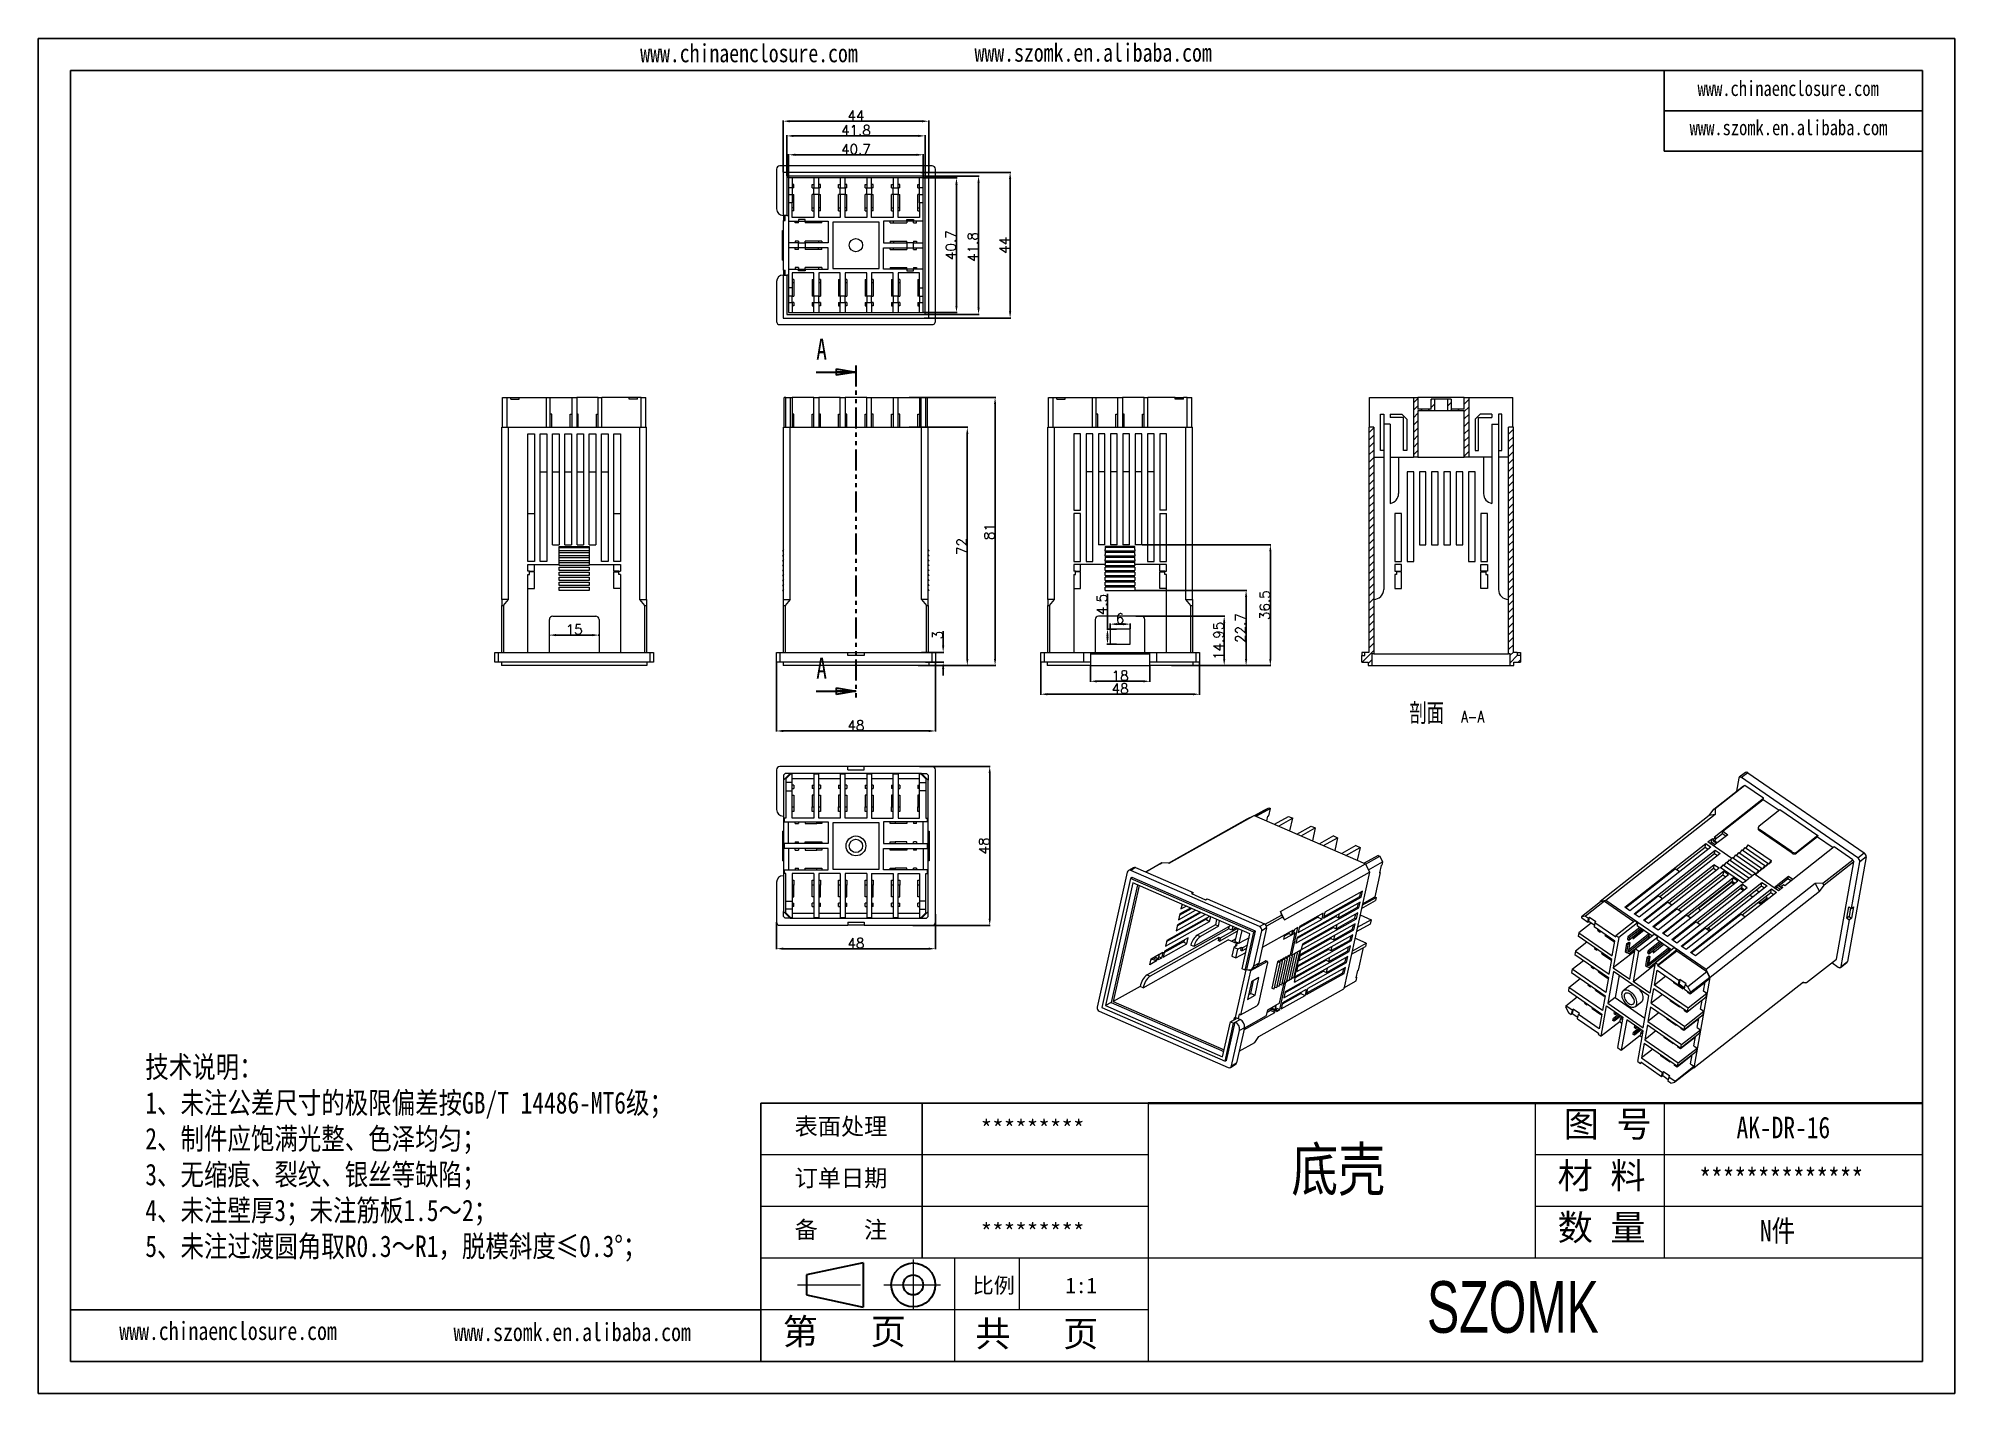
# Model space of a CAD drawing. Header units: inches. Extents: x 367 to 1846, y 456 to 866.
# Drawn here: x 1267 to 1846, y 456 to 866 of the extents above; entities that cross this region are included whole.
import ezdxf

# ---------------------------------------------------------------- set-up
doc = ezdxf.new("R2010")
doc.units = ezdxf.units.IN
doc.linetypes.add('CENTER2', pattern=[28.575, 19.05, -3.175, 3.175, -3.175])
doc.linetypes.add('PHANTOM', pattern=[12.7, 6.35, -1.27, 1.27, -1.27, 1.27, -1.27])
doc.layers.add('文字', color=81, linetype='Continuous')
for name, color, linetype, lineweight in [('粗实线', 7, 'Continuous', 30), ('细实线', 3, 'Continuous', 9), ('细点划线', 2, 'CENTER2', 9)]:
    doc.layers.add(name, color=color, linetype=linetype, lineweight=lineweight)
doc.styles.add('SLDTEXTSTYLE0', font='TXT', dxfattribs={"width": 0.75})
doc.styles.add('SLDTEXTSTYLE1', font='TXT', dxfattribs={"width": 0.75, "bigfont": 'bigfont'})
doc.styles.add('SLDTEXTSTYLE3', font='TXT', dxfattribs={"width": 0.75, "bigfont": 'bigfont'})
doc.styles.get("Standard").update_dxf_attribs({"font": 'txt', "bigfont": 'gbcbig.shx'})
doc.styles.add('宋体', font='', dxfattribs={"width": 0.8, "height": 3.5})
doc.styles.add('长仿宋', font='', dxfattribs={"width": 0.7, "height": 4})
doc.styles.get('宋体').set_extended_font_data('SimSun')
doc.styles.get('长仿宋').set_extended_font_data('SimSun')
doc.dimstyles.new('3', dxfattribs={"dimtxt": 3, "dimasz": 2, "dimexe": 0.18, "dimexo": 0.0625, "dimgap": 0.2, "dimtad": 1, "dimzin": 12, "dimdsep": 46, "dimtxsty": 'Standard', "dimcen": 1, "dimadec": 0, "dimazin": 0, "dimtfac": 1, "dimtofl": 0, "dimtmove": 0, "dimatfit": 3, "dimfxl": 1, "dimtolj": 1, "dimtzin": 0, "dimarcsym": 0})
pattern_1 = [(45, (207.0393, -654.4902), (-1.122532, 1.122532), [])]

msp = doc.modelspace()

# ---------------------------------------------------------------- texts
at = {"color": 7, "linetype": 'Continuous', "char_height": 6.35, "attachment_point": 1, "style": 'SLDTEXTSTYLE0'}
for insert in [(1501.737, 775.034), (1501.737, 678.594)]:
    msp.add_mtext('A', dxfattribs=dict(at, insert=insert))
at = {"char_height": 5.13137, "width": 2916.41465, "attachment_point": 1}
for s, insert in [('{\\fSimHei|b0|i0|c134|p49;表面处理}', (1495.212, 539.549)), ('{\\fSimHei|b0|i0|c134|p49;*********}', (1551.414, 538.89)), ('{\\fSimHei|b0|i0|c134|p49;订单日期}', (1495.212, 523.946)), ('{\\fSimHei|b0|i0|c134|p49;备    注}', (1495.212, 508.343)), ('{\\fSimHei|b0|i0|c134|p49;*********}', (1551.414, 507.683))]:
    msp.add_mtext(s, dxfattribs=dict(at, insert=insert))
at = {"layer": '文字', "color": 0, "attachment_point": 1, "style": '宋体'}
for s, insert, char_height, width in [('www.chinaenclosure.com', (1448.529, 864.057), 5.49232, 96.49476), ('www.szomk.en.alibaba.com', (1549.575, 864.233), 5.49232, 96.49476), ('www.chinaenclosure.com', (1768.142, 852.953), 4.57693, 80.4123), ('www.szomk.en.alibaba.com', (1765.75, 841.101), 4.57693, 80.4123), ('{\\H1.111x;技术说明：\\P1、未注公差尺寸的极限偏差按GB/T 14486-MT6级；\\P2、制件应饱满光整、色泽均匀；\\P3、无缩痕、裂纹、银丝等缺陷；\\P4、未注壁厚3；未注筋板1.5～2；\\P5、未注过渡圆角取R0.3～R1，脱模斜度≤0.3%%D；}', (1298.933, 558.199), 5.85119, 229.27831), ('{\\H1.111x;AK-DR-16}', (1779.923, 539.902), 5.85119, 67.64634), ('底壳', (1645.334, 530.507), 13.0026, 166.23415), ('{\\H1.111x;**************}', (1768.668, 524.299), 5.85119, 67.64634), ('{\\H1.111x;N件}', (1787, 508.695), 5.85119, 67.64634), ('www.chinaenclosure.com', (1291.063, 477.92), 5.49232, 96.49476), ('www.szomk.en.alibaba.com', (1392.11, 477.579), 5.49232, 96.49476)]:
    msp.add_mtext(s, dxfattribs=dict(at, insert=insert, char_height=char_height, width=width))
at = {"layer": '粗实线', "insert": (1686.35, 490.207), "char_height": 15.60318, "width": 174.97418, "attachment_point": 1, "style": '长仿宋'}
msp.add_mtext('{\\fSTXinwei|b0|i0|c134|p2;SZOMK}', dxfattribs=at)
at = {"layer": '细实线', "color": 7, "attachment_point": 1}
for s, insert, char_height, width in [('{\\fSimSun|b0|i0|c134|p54;图 号}', (1727.662, 541.609), 7.80159, 39.00794), ('{\\fSimSun|b0|i0|c134|p54;材 料   }', (1725.813, 526.006), 7.80159, 39.00794), ('{\\fSimSun|b0|i0|c134|p54;数 量}', (1725.851, 510.326), 7.80159, 35.24856), ('{\\fSimSun|b0|i0|c134|p54;比例}', (1549.009, 491.259), 4.68095, 20.54793), ('{\\fSimSun|b0|i0|c134|p54;1:1}', (1577.046, 491.259), 4.68095, 20.54793), ('{\\fSimSun|b0|i0|c134|p54;第   页}', (1491.601, 478.883), 7.80159, 58.51191), ('{\\fSimSun|b0|i0|c134|p54; 共   页}', (1544.502, 478.22), 7.80159, 58.51191)]:
    msp.add_mtext(s, dxfattribs=dict(at, insert=insert, char_height=char_height, width=width))

# ---------------------------------------------------------------- blocks, each defined once
blk = doc.blocks.new('_CLOSED')
at = {"color": 0, "linetype": 'ByBlock', "lineweight": -2}
for p, q in [((-1, 0.166667), (0, 0)), ((-1, 0.166667), (-1, -0.166667)), ((0, 0), (-1, -0.166667)), ((0, 0), (-1, 0))]:
    blk.add_line(p, q, dxfattribs=at)
blk = doc.blocks.new('SW_NOTE_2')
at = {"color": 0, "linetype": 'Continuous', "lineweight": 0, "attachment_point": 2}
for s, insert, char_height, style in [('剖面', (8.33, 8.19), 6.35, 'SLDTEXTSTYLE1'), ('A-A', (22.23, 5.8), 3.5, 'SLDTEXTSTYLE3')]:
    blk.add_mtext(s, dxfattribs=dict(at, insert=insert, char_height=char_height, style=style))
blk = doc.blocks.new('*D66')
at = {"color": 0, "lineweight": -2}
for p, q in [((1489.74, 677.18), (1489.74, 656.3)), ((1537.74, 677.18), (1537.74, 656.3)), ((1491.74, 656.48), (1535.74, 656.48))]:
    blk.add_line(p, q, dxfattribs=at)
at = {"color": 0}
for points in [[(1491.74, 656.81), (1491.74, 656.14), (1489.74, 656.48)], [(1535.74, 656.81), (1535.74, 656.14), (1537.74, 656.48)]]:
    blk.add_solid(points, dxfattribs=at)
at = {"layer": 'Defpoints', "color": 0}
for p in [(1489.74, 677.24), (1537.74, 677.24), (1537.74, 656.48)]:
    blk.add_point(p, dxfattribs=at)
at = {"color": 0, "insert": (1513.74, 658.18), "char_height": 3, "attachment_point": 5}
blk.add_mtext('\\A1;48', dxfattribs=at)
blk = doc.blocks.new('*D67')
at = {"color": 0, "lineweight": -2}
for p, q in [((1529.8, 757.24), (1555.98, 757.24)), ((1555.8, 678.24), (1555.8, 755.24)), ((1535.8, 676.24), (1555.98, 676.24))]:
    blk.add_line(p, q, dxfattribs=at)
at = {"color": 0}
for points in [[(1555.46, 755.24), (1556.13, 755.24), (1555.8, 757.24)], [(1555.46, 678.24), (1556.13, 678.24), (1555.8, 676.24)]]:
    blk.add_solid(points, dxfattribs=at)
at = {"layer": 'Defpoints', "color": 0}
for p in [(1529.74, 757.24), (1555.8, 757.24), (1535.74, 676.24)]:
    blk.add_point(p, dxfattribs=at)
at = {"color": 0, "insert": (1554.1, 716.74), "char_height": 3, "attachment_point": 5, "rotation": 90}
blk.add_mtext('\\A1;81', dxfattribs=at)
blk = doc.blocks.new('*D68')
at = {"color": 0, "lineweight": -2}
for p, q in [((1540.1, 682.24), (1540.1, 686.64)), ((1533.58, 680.24), (1540.28, 680.24)), ((1534.79, 677.24), (1540.28, 677.24)), ((1540.1, 675.24), (1540.1, 673.24))]:
    blk.add_line(p, q, dxfattribs=at)
at = {"color": 0}
for points in [[(1539.77, 682.24), (1540.44, 682.24), (1540.1, 680.24)], [(1539.77, 675.24), (1540.44, 675.24), (1540.1, 677.24)]]:
    blk.add_solid(points, dxfattribs=at)
at = {"layer": 'Defpoints', "color": 0}
for p in [(1533.51, 680.24), (1540.1, 680.24), (1534.73, 677.24)]:
    blk.add_point(p, dxfattribs=at)
at = {"color": 0, "insert": (1538.4, 685.44), "char_height": 3, "attachment_point": 5, "rotation": 90}
blk.add_mtext('\\A1;3', dxfattribs=at)
blk = doc.blocks.new('*D69')
at = {"color": 0, "lineweight": -2}
for p, q in [((1529.85, 748.24), (1547.58, 748.24)), ((1547.4, 746.24), (1547.4, 678.24)), ((1532.5, 676.24), (1547.58, 676.24))]:
    blk.add_line(p, q, dxfattribs=at)
at = {"color": 0}
for points in [[(1547.07, 746.24), (1547.73, 746.24), (1547.4, 748.24)], [(1547.07, 678.24), (1547.73, 678.24), (1547.4, 676.24)]]:
    blk.add_solid(points, dxfattribs=at)
at = {"layer": 'Defpoints', "color": 0}
for p in [(1529.78, 748.24), (1532.44, 676.24), (1547.4, 676.24)]:
    blk.add_point(p, dxfattribs=at)
at = {"color": 0, "insert": (1545.7, 712.24), "char_height": 3, "attachment_point": 5, "rotation": 90}
blk.add_mtext('\\A1;72', dxfattribs=at)
blk = doc.blocks.new('*D70')
at = {"color": 0, "lineweight": -2}
for p, q in [((1569.59, 677.18), (1569.59, 667.4)), ((1617.59, 677.18), (1617.59, 667.4)), ((1615.59, 667.58), (1571.59, 667.58))]:
    blk.add_line(p, q, dxfattribs=at)
at = {"color": 0}
for points in [[(1571.59, 667.91), (1571.59, 667.25), (1569.59, 667.58)], [(1615.59, 667.91), (1615.59, 667.25), (1617.59, 667.58)]]:
    blk.add_solid(points, dxfattribs=at)
at = {"layer": 'Defpoints', "color": 0}
for p in [(1569.59, 677.24), (1617.59, 677.24), (1569.59, 667.58)]:
    blk.add_point(p, dxfattribs=at)
at = {"color": 0, "insert": (1593.59, 669.28), "char_height": 3, "attachment_point": 5}
blk.add_mtext('\\A1;48', dxfattribs=at)
blk = doc.blocks.new('*D71')
at = {"color": 0, "lineweight": -2}
for p, q in [((1584.59, 676.18), (1584.59, 671.31)), ((1602.59, 676.18), (1602.59, 671.31)), ((1586.59, 671.49), (1600.59, 671.49))]:
    blk.add_line(p, q, dxfattribs=at)
at = {"color": 0}
for points in [[(1586.59, 671.82), (1586.59, 671.15), (1584.59, 671.49)], [(1600.59, 671.82), (1600.59, 671.15), (1602.59, 671.49)]]:
    blk.add_solid(points, dxfattribs=at)
at = {"layer": 'Defpoints', "color": 0}
for p in [(1584.59, 676.24), (1602.59, 676.24), (1602.59, 671.49)]:
    blk.add_point(p, dxfattribs=at)
at = {"color": 0, "insert": (1593.59, 673.19), "char_height": 3, "attachment_point": 5}
blk.add_mtext('\\A1;18', dxfattribs=at)
blk = doc.blocks.new('*D72')
at = {"color": 0, "lineweight": -2}
for p, q in [((1489.74, 598.68), (1489.74, 590.5)), ((1537.74, 601.11), (1537.74, 590.5)), ((1491.74, 590.68), (1535.74, 590.68))]:
    blk.add_line(p, q, dxfattribs=at)
at = {"color": 0}
for points in [[(1491.74, 591.01), (1491.74, 590.34), (1489.74, 590.68)], [(1535.74, 591.01), (1535.74, 590.34), (1537.74, 590.68)]]:
    blk.add_solid(points, dxfattribs=at)
at = {"layer": 'Defpoints', "color": 0}
for p in [(1489.74, 598.74), (1537.74, 601.18), (1537.74, 590.68)]:
    blk.add_point(p, dxfattribs=at)
at = {"color": 0, "insert": (1513.74, 592.38), "char_height": 3, "attachment_point": 5}
blk.add_mtext('\\A1;48', dxfattribs=at)
blk = doc.blocks.new('*D73')
at = {"color": 0, "lineweight": -2}
for p, q in [((1532.91, 645.74), (1554.35, 645.74)), ((1554.17, 599.74), (1554.17, 643.74)), ((1530.93, 597.74), (1554.35, 597.74))]:
    blk.add_line(p, q, dxfattribs=at)
at = {"color": 0}
for points in [[(1553.84, 643.74), (1554.51, 643.74), (1554.17, 645.74)], [(1553.84, 599.74), (1554.51, 599.74), (1554.17, 597.74)]]:
    blk.add_solid(points, dxfattribs=at)
at = {"layer": 'Defpoints', "color": 0}
for p in [(1532.85, 645.74), (1554.17, 645.74), (1530.86, 597.74)]:
    blk.add_point(p, dxfattribs=at)
at = {"color": 0, "insert": (1552.47, 621.74), "char_height": 3, "attachment_point": 5, "rotation": 90}
blk.add_mtext('\\A1;48', dxfattribs=at)
blk = doc.blocks.new('*D74')
at = {"color": 0, "lineweight": -2}
for p, q in [((1491.74, 825.33), (1491.74, 840.93)), ((1493.74, 840.75), (1533.74, 840.75)), ((1535.74, 825.33), (1535.74, 840.93))]:
    blk.add_line(p, q, dxfattribs=at)
at = {"color": 0}
for points in [[(1493.74, 841.08), (1493.74, 840.41), (1491.74, 840.75)], [(1533.74, 841.08), (1533.74, 840.41), (1535.74, 840.75)]]:
    blk.add_solid(points, dxfattribs=at)
at = {"layer": 'Defpoints', "color": 0}
for p in [(1535.74, 840.75), (1491.74, 825.27), (1535.74, 825.27)]:
    blk.add_point(p, dxfattribs=at)
at = {"color": 0, "insert": (1513.74, 842.45), "char_height": 3, "attachment_point": 5}
blk.add_mtext('\\A1;44', dxfattribs=at)
blk = doc.blocks.new('*D75')
at = {"color": 0, "lineweight": -2}
for p, q in [((1534.7, 824.17), (1550.98, 824.17)), ((1550.8, 822.17), (1550.8, 784.37)), ((1534.7, 782.37), (1550.98, 782.37))]:
    blk.add_line(p, q, dxfattribs=at)
at = {"color": 0}
for points in [[(1550.47, 822.17), (1551.14, 822.17), (1550.8, 824.17)], [(1550.47, 784.37), (1551.14, 784.37), (1550.8, 782.37)]]:
    blk.add_solid(points, dxfattribs=at)
at = {"layer": 'Defpoints', "color": 0}
for p in [(1534.64, 824.17), (1534.64, 782.37), (1550.8, 782.37)]:
    blk.add_point(p, dxfattribs=at)
at = {"color": 0, "insert": (1549.1, 802.72), "char_height": 3, "attachment_point": 5, "rotation": 90}
blk.add_mtext('\\A1;41.8', dxfattribs=at)
blk = doc.blocks.new('*D76')
at = {"color": 0, "lineweight": -2}
for p, q in [((1533.34, 825.27), (1560.52, 825.27)), ((1560.34, 823.27), (1560.34, 783.27)), ((1534.38, 781.27), (1560.52, 781.27))]:
    blk.add_line(p, q, dxfattribs=at)
at = {"color": 0}
for points in [[(1560.01, 823.27), (1560.67, 823.27), (1560.34, 825.27)], [(1560.01, 783.27), (1560.67, 783.27), (1560.34, 781.27)]]:
    blk.add_solid(points, dxfattribs=at)
at = {"layer": 'Defpoints', "color": 0}
for p in [(1533.28, 825.27), (1534.32, 781.27), (1560.34, 781.27)]:
    blk.add_point(p, dxfattribs=at)
at = {"color": 0, "insert": (1558.64, 803.27), "char_height": 3, "attachment_point": 5, "rotation": 90}
blk.add_mtext('\\A1;44', dxfattribs=at)
blk = doc.blocks.new('*D77')
at = {"color": 0, "lineweight": -2}
for p, q in [((1492.84, 824.23), (1492.84, 836.49)), ((1494.84, 836.31), (1532.64, 836.31)), ((1534.64, 823.59), (1534.64, 836.49))]:
    blk.add_line(p, q, dxfattribs=at)
at = {"color": 0}
for points in [[(1494.84, 836.64), (1494.84, 835.98), (1492.84, 836.31)], [(1532.64, 836.64), (1532.64, 835.98), (1534.64, 836.31)]]:
    blk.add_solid(points, dxfattribs=at)
at = {"layer": 'Defpoints', "color": 0}
for p in [(1534.64, 836.31), (1492.84, 824.17), (1534.64, 823.52)]:
    blk.add_point(p, dxfattribs=at)
at = {"color": 0, "insert": (1513.74, 838.01), "char_height": 3, "attachment_point": 5}
blk.add_mtext('\\A1;41.8', dxfattribs=at)
blk = doc.blocks.new('*D78')
at = {"color": 0, "lineweight": -2}
for p, q in [((1493.39, 823.68), (1493.39, 830.78)), ((1495.39, 830.6), (1532.09, 830.6)), ((1534.09, 823.68), (1534.09, 830.78))]:
    blk.add_line(p, q, dxfattribs=at)
at = {"color": 0}
for points in [[(1495.39, 830.93), (1495.39, 830.27), (1493.39, 830.6)], [(1532.09, 830.93), (1532.09, 830.27), (1534.09, 830.6)]]:
    blk.add_solid(points, dxfattribs=at)
at = {"layer": 'Defpoints', "color": 0}
for p in [(1534.09, 830.6), (1493.39, 823.62), (1534.09, 823.62)]:
    blk.add_point(p, dxfattribs=at)
at = {"color": 0, "insert": (1513.74, 832.3), "char_height": 3, "attachment_point": 5}
blk.add_mtext('\\A1;40.7', dxfattribs=at)
blk = doc.blocks.new('*D79')
at = {"color": 0, "lineweight": -2}
for p, q in [((1534.15, 823.62), (1544.3, 823.62)), ((1544.12, 784.92), (1544.12, 821.62)), ((1534.15, 782.92), (1544.3, 782.92))]:
    blk.add_line(p, q, dxfattribs=at)
at = {"color": 0}
for points in [[(1543.79, 821.62), (1544.46, 821.62), (1544.12, 823.62)], [(1543.79, 784.92), (1544.46, 784.92), (1544.12, 782.92)]]:
    blk.add_solid(points, dxfattribs=at)
at = {"layer": 'Defpoints', "color": 0}
for p in [(1534.09, 823.62), (1544.12, 823.62), (1534.09, 782.92)]:
    blk.add_point(p, dxfattribs=at)
at = {"color": 0, "insert": (1542.42, 803.27), "char_height": 3, "attachment_point": 5, "rotation": 90}
blk.add_mtext('\\A1;40.7', dxfattribs=at)
blk = doc.blocks.new('*D80')
at = {"color": 0, "lineweight": -2}
for p, q in [((1598.37, 691.19), (1625.23, 691.19)), ((1625.05, 678.24), (1625.05, 689.19)), ((1615.65, 676.24), (1625.23, 676.24))]:
    blk.add_line(p, q, dxfattribs=at)
at = {"color": 0}
for points in [[(1624.72, 689.19), (1625.38, 689.19), (1625.05, 691.19)], [(1624.72, 678.24), (1625.38, 678.24), (1625.05, 676.24)]]:
    blk.add_solid(points, dxfattribs=at)
at = {"layer": 'Defpoints', "color": 0}
for p in [(1598.31, 691.19), (1625.05, 691.19), (1615.59, 676.24)]:
    blk.add_point(p, dxfattribs=at)
at = {"color": 0, "insert": (1623.35, 683.71), "char_height": 3, "attachment_point": 5, "rotation": 90}
blk.add_mtext('\\A1;14.95', dxfattribs=at)
blk = doc.blocks.new('*D81')
at = {"color": 0, "lineweight": -2}
for p, q in [((1598.15, 698.94), (1631.86, 698.94)), ((1631.68, 678.24), (1631.68, 696.94)), ((1610.65, 676.24), (1631.86, 676.24))]:
    blk.add_line(p, q, dxfattribs=at)
at = {"color": 0}
for points in [[(1631.34, 696.94), (1632.01, 696.94), (1631.68, 698.94)], [(1631.34, 678.24), (1632.01, 678.24), (1631.68, 676.24)]]:
    blk.add_solid(points, dxfattribs=at)
at = {"layer": 'Defpoints', "color": 0}
for p in [(1598.09, 698.94), (1631.68, 698.94), (1610.59, 676.24)]:
    blk.add_point(p, dxfattribs=at)
at = {"color": 0, "insert": (1629.98, 687.59), "char_height": 3, "attachment_point": 5, "rotation": 90}
blk.add_mtext('\\A1;22.7', dxfattribs=at)
blk = doc.blocks.new('*D82')
at = {"color": 0, "lineweight": -2}
for p, q in [((1600.22, 712.74), (1639.18, 712.74)), ((1639, 678.24), (1639, 710.74)), ((1609.15, 676.24), (1639.18, 676.24))]:
    blk.add_line(p, q, dxfattribs=at)
at = {"color": 0}
for points in [[(1638.67, 710.74), (1639.34, 710.74), (1639, 712.74)], [(1638.67, 678.24), (1639.34, 678.24), (1639, 676.24)]]:
    blk.add_solid(points, dxfattribs=at)
at = {"layer": 'Defpoints', "color": 0}
for p in [(1600.16, 712.74), (1639, 712.74), (1609.09, 676.24)]:
    blk.add_point(p, dxfattribs=at)
at = {"color": 0, "insert": (1637.3, 694.49), "char_height": 3, "attachment_point": 5, "rotation": 90}
blk.add_mtext('\\A1;36.5', dxfattribs=at)
blk = doc.blocks.new('*D83')
at = {"color": 0, "lineweight": -2}
for p, q in [((1421.07, 685.27), (1421.07, 685.62)), ((1423.07, 685.44), (1434.07, 685.44)), ((1436.07, 685.27), (1436.07, 685.62))]:
    blk.add_line(p, q, dxfattribs=at)
at = {"color": 0}
for points in [[(1423.07, 685.78), (1423.07, 685.11), (1421.07, 685.44)], [(1434.07, 685.78), (1434.07, 685.11), (1436.07, 685.44)]]:
    blk.add_solid(points, dxfattribs=at)
at = {"layer": 'Defpoints', "color": 0}
for p in [(1421.07, 685.21), (1436.07, 685.44), (1436.07, 685.21)]:
    blk.add_point(p, dxfattribs=at)
at = {"color": 0, "insert": (1428.57, 687.14), "char_height": 3, "attachment_point": 5}
blk.add_mtext('\\A1;15', dxfattribs=at)
blk = doc.blocks.new('*D84')
at = {"color": 0, "lineweight": -2}
for p, q in [((1590.59, 687.3), (1590.59, 688.94)), ((1592.59, 688.76), (1594.59, 688.76)), ((1596.59, 687.3), (1596.59, 688.94))]:
    blk.add_line(p, q, dxfattribs=at)
at = {"color": 0}
for points in [[(1592.59, 689.1), (1592.59, 688.43), (1590.59, 688.76)], [(1594.59, 689.1), (1594.59, 688.43), (1596.59, 688.76)]]:
    blk.add_solid(points, dxfattribs=at)
at = {"layer": 'Defpoints', "color": 0}
for p in [(1590.59, 687.24), (1596.59, 688.76), (1596.59, 687.24)]:
    blk.add_point(p, dxfattribs=at)
at = {"color": 0, "insert": (1593.59, 690.46), "char_height": 3, "attachment_point": 5}
blk.add_mtext('\\A1;6', dxfattribs=at)
blk = doc.blocks.new('*D85')
at = {"color": 0, "lineweight": -2}
for p, q in [((1589.77, 687.24), (1589.77, 697.88)), ((1592.53, 687.24), (1589.59, 687.24)), ((1589.77, 684.74), (1589.77, 685.24)), ((1592.53, 682.74), (1589.59, 682.74))]:
    blk.add_line(p, q, dxfattribs=at)
at = {"color": 0}
for points in [[(1589.44, 685.24), (1590.1, 685.24), (1589.77, 687.24)], [(1589.44, 684.74), (1590.1, 684.74), (1589.77, 682.74)]]:
    blk.add_solid(points, dxfattribs=at)
at = {"layer": 'Defpoints', "color": 0}
for p in [(1592.6, 687.24), (1589.77, 682.74), (1592.6, 682.74)]:
    blk.add_point(p, dxfattribs=at)
at = {"color": 0, "insert": (1588.07, 694.68), "char_height": 3, "attachment_point": 5, "rotation": 90}
blk.add_mtext('\\A1;4.5', dxfattribs=at)

# ---------------------------------------------------------------- dimensions: what is measured, and where the dimension line sits
for base, p1, p2, picture, middle in [((1535.737, 840.748), (1491.737, 825.269), (1535.737, 825.269), '*D74', (1513.737, 840.748)), ((1534.637, 836.31), (1492.837, 824.169), (1534.637, 823.525), '*D77', (1513.737, 836.31)), ((1534.087, 830.601), (1493.387, 823.619), (1534.087, 823.619), '*D78', (1513.737, 830.601))]:
    dim = msp.add_linear_dim(base=base, p1=p1, p2=p2, dimstyle='3')
    dim.commit()
    dim.dimension.update_dxf_attribs({"geometry": picture, "text_midpoint": middle, "dimtype": 160})
for base, p1, p2, picture, middle in [((1560.339, 781.269), (1533.276, 825.269), (1534.317, 781.269), '*D76', (1560.339, 803.269)), ((1550.804, 782.369), (1534.637, 824.169), (1534.637, 782.369), '*D75', (1550.804, 802.719)), ((1589.769, 682.739), (1592.597, 687.239), (1592.597, 682.739), '*D85', (1589.769, 694.68)), ((1540.103, 680.239), (1534.727, 677.239), (1533.514, 680.239), '*D68', (1540.103, 685.439))]:
    dim = msp.add_linear_dim(base=base, p1=p1, p2=p2, angle=90, dimstyle='3')
    dim.commit()
    dim.dimension.update_dxf_attribs({"geometry": picture, "text_midpoint": middle, "dimtype": 160})
for base, p1, p2, picture, middle in [((1544.124, 823.619), (1534.087, 782.919), (1534.087, 823.619), '*D79', (1542.424, 803.269)), ((1555.796, 757.239), (1535.737, 676.239), (1529.737, 757.239), '*D67', (1554.096, 716.739)), ((1547.4, 676.239), (1529.783, 748.239), (1532.441, 676.239), '*D69', (1545.7, 712.239)), ((1639.003, 712.739), (1609.089, 676.239), (1600.16, 712.739), '*D82', (1637.303, 694.489)), ((1631.677, 698.939), (1610.589, 676.239), (1598.089, 698.939), '*D81', (1629.977, 687.589)), ((1625.051, 691.185), (1615.589, 676.239), (1598.309, 691.185), '*D80', (1623.351, 683.712)), ((1554.173, 645.741), (1530.863, 597.741), (1532.849, 645.741), '*D73', (1552.473, 621.741))]:
    dim = msp.add_linear_dim(base=base, p1=p1, p2=p2, angle=90, dimstyle='3')
    dim.commit()
    dim.dimension.update_dxf_attribs({"geometry": picture, "text_midpoint": middle})
for base, p1, p2, picture, middle in [((1596.589, 688.764), (1590.589, 687.239), (1596.589, 687.239), '*D84', (1593.589, 690.464)), ((1436.072, 685.444), (1421.072, 685.212), (1436.072, 685.212), '*D83', (1428.572, 687.144)), ((1537.737, 656.478), (1489.737, 677.239), (1537.737, 677.239), '*D66', (1513.737, 658.178)), ((1569.589, 667.579), (1617.589, 677.239), (1569.589, 677.239), '*D70', (1593.589, 669.279)), ((1602.589, 671.486), (1584.589, 676.239), (1602.589, 676.239), '*D71', (1593.589, 673.186)), ((1537.737, 590.676), (1489.737, 598.741), (1537.737, 601.175), '*D72', (1513.737, 592.376))]:
    dim = msp.add_linear_dim(base=base, p1=p1, p2=p2, dimstyle='3')
    dim.commit()
    dim.dimension.update_dxf_attribs({"geometry": picture, "text_midpoint": middle})

# ---------------------------------------------------------------- hatches: boundary and pattern name
at = {"linetype": 'Continuous', "lineweight": 0}
h = msp.add_hatch(dxfattribs=at)
h.set_pattern_fill('ANSI31', color=4, scale=0.5, style=0)
h.set_pattern_definition(pattern_1)
h.paths.add_polyline_path([(1683.614, 757.239), (1682.264, 757.239), (1682.264, 739.239), (1683.614, 739.239), (1683.614, 753.239), (1688.614, 753.239), (1688.614, 756.739), (1687.614, 756.739), (1687.614, 753.739), (1683.614, 753.739)], flags=0)
h = msp.add_hatch(dxfattribs=at)
h.set_pattern_fill('ANSI31', color=4, scale=0.5, style=0)
h.set_pattern_definition(pattern_1)
h.paths.add_polyline_path([(1698.964, 757.239), (1697.614, 757.239), (1697.614, 753.739), (1693.614, 753.739), (1693.614, 756.739), (1692.614, 756.739), (1692.614, 753.239), (1697.614, 753.239), (1697.614, 739.239), (1698.964, 739.239)], flags=0)
h = msp.add_hatch(dxfattribs=at)
h.set_pattern_fill('ANSI31', color=4, scale=0.5, style=0)
h.set_pattern_definition(pattern_1)
h.paths.add_polyline_path([(1669.714, 679.739), (1670.264, 679.739), (1670.264, 748.239), (1668.764, 748.239), (1668.764, 680.239), (1667.614, 680.239), (1667.614, 679.239), (1666.614, 679.239), (1666.614, 677.239), (1668.614, 677.239), (1668.614, 676.239), (1669.714, 676.239)], flags=0)
h = msp.add_hatch(dxfattribs=at)
h.set_pattern_fill('ANSI31', color=4, scale=0.5, style=0)
h.set_pattern_definition(pattern_1)
h.paths.add_polyline_path([(1711.514, 679.739), (1711.514, 676.239), (1712.614, 676.239), (1712.614, 677.239), (1714.614, 677.239), (1714.614, 679.239), (1713.614, 679.239), (1713.614, 680.239), (1712.464, 680.239), (1712.464, 748.239), (1710.964, 748.239), (1710.964, 679.739)], flags=0)

# ---------------------------------------------------------------- linework, layer by layer
for p, q in [((1266.591, 865.793), (1845.859, 865.793)), ((1266.591, 865.793), (1266.591, 456.21)), ((1845.859, 865.793), (1845.859, 456.21)), ((1276.343, 856.041), (1836.107, 856.041)), ((1276.343, 856.041), (1276.343, 465.962)), ((1758.091, 856.041), (1758.091, 831.661)), ((1836.107, 856.041), (1836.107, 465.962)), ((1758.091, 843.851), (1836.107, 843.851)), ((1758.091, 831.661), (1836.107, 831.661)), ((1602.06, 543.978), (1485.036, 543.978)), ((1485.036, 465.962), (1485.036, 543.978)), ((1533.796, 497.168), (1533.796, 543.978)), ((1485.036, 481.565), (1276.343, 481.565)), ((1276.343, 465.962), (1836.107, 465.962)), ((1266.591, 456.21), (1845.859, 456.21))]:
    msp.add_line(p, q)
at = {"color": 7, "linetype": 'Continuous', "lineweight": 15}
for p, q in [((1489.737, 826.269), (1489.737, 814.269)), ((1536.737, 827.269), (1490.737, 827.269)), ((1491.737, 825.269), (1491.737, 812.269)), ((1535.737, 825.269), (1491.737, 825.269)), ((1534.637, 824.169), (1492.837, 824.169)), ((1492.837, 824.169), (1492.837, 812.269)), ((1534.087, 823.619), (1493.387, 823.619)), ((1493.387, 823.619), (1493.387, 812.269)), ((1494.487, 823.619), (1494.487, 820.619)), ((1500.987, 823.619), (1500.987, 820.619)), ((1502.487, 820.619), (1502.487, 823.619)), ((1508.987, 823.619), (1508.987, 820.619)), ((1510.487, 820.619), (1510.487, 823.619)), ((1516.987, 823.619), (1516.987, 820.619)), ((1518.487, 820.619), (1518.487, 823.619)), ((1524.987, 823.619), (1524.987, 820.619)), ((1526.487, 820.619), (1526.487, 823.619)), ((1532.987, 820.619), (1532.987, 823.619)), ((1534.087, 782.919), (1534.087, 823.619)), ((1534.637, 782.369), (1534.637, 824.169)), ((1535.737, 781.269), (1535.737, 825.269)), ((1537.737, 780.269), (1537.737, 826.269)), ((1494.487, 820.619), (1493.387, 820.619)), ((1493.387, 818.619), (1494.487, 818.619)), ((1494.987, 821.619), (1494.487, 821.619)), ((1494.987, 820.619), (1494.487, 820.619)), ((1494.487, 820.619), (1494.487, 818.619)), ((1494.487, 818.619), (1494.487, 816.119)), ((1494.487, 818.619), (1494.987, 818.619)), ((1494.987, 820.619), (1494.987, 821.619)), ((1494.987, 814.619), (1494.987, 818.619)), ((1500.487, 820.619), (1500.487, 821.619)), ((1500.487, 821.619), (1500.987, 821.619)), ((1500.487, 820.619), (1500.987, 820.619)), ((1500.987, 818.619), (1500.487, 818.619)), ((1500.487, 814.619), (1500.487, 818.619)), ((1500.987, 820.619), (1502.487, 820.619)), ((1500.987, 818.619), (1500.987, 820.619)), ((1500.987, 818.619), (1500.987, 811.619)), ((1502.487, 818.619), (1500.987, 818.619)), ((1502.987, 821.619), (1502.487, 821.619)), ((1502.987, 820.619), (1502.487, 820.619)), ((1502.487, 820.619), (1502.487, 818.619)), ((1502.487, 811.619), (1502.487, 818.619)), ((1502.487, 818.619), (1502.987, 818.619)), ((1502.987, 820.619), (1502.987, 821.619)), ((1502.987, 814.619), (1502.987, 818.619)), ((1508.487, 820.619), (1508.487, 821.619)), ((1508.487, 821.619), (1508.987, 821.619)), ((1508.487, 820.619), (1508.987, 820.619)), ((1508.987, 818.619), (1508.487, 818.619)), ((1508.487, 814.619), (1508.487, 818.619)), ((1508.987, 820.619), (1510.487, 820.619)), ((1508.987, 818.619), (1508.987, 820.619)), ((1508.987, 818.619), (1508.987, 811.619)), ((1510.487, 818.619), (1508.987, 818.619)), ((1510.987, 821.619), (1510.487, 821.619)), ((1510.987, 820.619), (1510.487, 820.619)), ((1510.487, 820.619), (1510.487, 818.619)), ((1510.487, 811.619), (1510.487, 818.619)), ((1510.487, 818.619), (1510.987, 818.619)), ((1510.987, 820.619), (1510.987, 821.619)), ((1510.987, 814.619), (1510.987, 818.619)), ((1516.487, 820.619), (1516.487, 821.619)), ((1516.487, 821.619), (1516.987, 821.619)), ((1516.487, 820.619), (1516.987, 820.619)), ((1516.987, 818.619), (1516.487, 818.619)), ((1516.487, 814.619), (1516.487, 818.619)), ((1516.987, 820.619), (1518.487, 820.619)), ((1516.987, 818.619), (1516.987, 820.619)), ((1516.987, 818.619), (1516.987, 811.619)), ((1518.487, 818.619), (1516.987, 818.619)), ((1518.987, 821.619), (1518.487, 821.619)), ((1518.987, 820.619), (1518.487, 820.619)), ((1518.487, 820.619), (1518.487, 818.619)), ((1518.487, 811.619), (1518.487, 818.619)), ((1518.487, 818.619), (1518.987, 818.619)), ((1518.987, 820.619), (1518.987, 821.619)), ((1518.987, 814.619), (1518.987, 818.619)), ((1524.487, 820.619), (1524.487, 821.619)), ((1524.487, 821.619), (1524.987, 821.619)), ((1524.487, 820.619), (1524.987, 820.619)), ((1524.987, 818.619), (1524.487, 818.619)), ((1524.487, 814.619), (1524.487, 818.619)), ((1524.987, 820.619), (1526.487, 820.619)), ((1524.987, 818.619), (1524.987, 820.619)), ((1524.987, 818.619), (1524.987, 811.619)), ((1526.487, 818.619), (1524.987, 818.619)), ((1526.987, 821.619), (1526.487, 821.619)), ((1526.987, 820.619), (1526.487, 820.619)), ((1526.487, 820.619), (1526.487, 818.619)), ((1526.487, 811.619), (1526.487, 818.619)), ((1526.487, 818.619), (1526.987, 818.619)), ((1526.987, 820.619), (1526.987, 821.619)), ((1526.987, 814.619), (1526.987, 818.619)), ((1532.487, 821.619), (1532.987, 821.619)), ((1532.487, 820.619), (1532.487, 821.619)), ((1532.487, 820.619), (1532.987, 820.619)), ((1532.987, 818.619), (1532.487, 818.619)), ((1532.487, 814.619), (1532.487, 818.619)), ((1534.087, 820.619), (1532.987, 820.619)), ((1532.987, 818.619), (1532.987, 820.619)), ((1532.987, 818.619), (1534.087, 818.619)), ((1532.987, 816.119), (1532.987, 818.619)), ((1492.837, 812.269), (1491.737, 812.269)), ((1491.887, 812.269), (1491.887, 810.769)), ((1492.387, 810.769), (1492.387, 812.269)), ((1492.837, 812.269), (1493.387, 812.269)), ((1494.487, 816.119), (1493.387, 816.119)), ((1493.387, 812.269), (1493.387, 794.269)), ((1494.487, 811.619), (1494.487, 816.119)), ((1494.987, 814.619), (1494.487, 814.619)), ((1494.987, 813.619), (1494.487, 813.619)), ((1500.987, 811.619), (1494.487, 811.619)), ((1494.987, 813.619), (1494.987, 814.619)), ((1498.387, 811.019), (1496.387, 811.019)), ((1496.387, 811.019), (1496.387, 810.519)), ((1498.387, 810.519), (1498.387, 811.019)), ((1500.487, 813.619), (1500.487, 814.619)), ((1500.487, 814.619), (1500.987, 814.619)), ((1500.487, 813.619), (1500.987, 813.619)), ((1502.987, 814.619), (1502.487, 814.619)), ((1502.987, 813.619), (1502.487, 813.619)), ((1508.987, 811.619), (1502.487, 811.619)), ((1502.987, 813.619), (1502.987, 814.619)), ((1508.487, 814.619), (1508.987, 814.619)), ((1508.487, 813.619), (1508.487, 814.619)), ((1508.487, 813.619), (1508.987, 813.619)), ((1510.987, 814.619), (1510.487, 814.619)), ((1510.987, 813.619), (1510.487, 813.619)), ((1516.987, 811.619), (1510.487, 811.619)), ((1510.987, 813.619), (1510.987, 814.619)), ((1516.487, 814.619), (1516.987, 814.619)), ((1516.487, 813.619), (1516.487, 814.619)), ((1516.487, 813.619), (1516.987, 813.619)), ((1518.987, 814.619), (1518.487, 814.619)), ((1518.987, 813.619), (1518.487, 813.619)), ((1524.987, 811.619), (1518.487, 811.619)), ((1518.987, 813.619), (1518.987, 814.619)), ((1524.487, 813.619), (1524.487, 814.619)), ((1524.487, 814.619), (1524.987, 814.619)), ((1524.487, 813.619), (1524.987, 813.619)), ((1526.987, 814.619), (1526.487, 814.619)), ((1526.987, 813.619), (1526.487, 813.619)), ((1532.987, 811.619), (1526.487, 811.619)), ((1526.987, 813.619), (1526.987, 814.619)), ((1529.087, 811.019), (1531.087, 811.019)), ((1529.087, 810.519), (1529.087, 811.019)), ((1531.087, 811.019), (1531.087, 810.519)), ((1532.487, 814.619), (1532.987, 814.619)), ((1532.487, 813.619), (1532.487, 814.619)), ((1532.487, 813.619), (1532.987, 813.619)), ((1534.087, 816.119), (1532.987, 816.119)), ((1532.987, 816.119), (1532.987, 811.619)), ((1491.587, 807.769), (1491.887, 807.769)), ((1491.587, 798.769), (1491.587, 807.769)), ((1491.887, 795.769), (1491.887, 810.769)), ((1491.887, 810.769), (1492.387, 810.769)), ((1493.387, 810.519), (1496.387, 810.519)), ((1495.387, 810.019), (1495.387, 810.519)), ((1496.387, 810.019), (1495.387, 810.019)), ((1496.387, 810.019), (1496.387, 810.519)), ((1496.387, 810.519), (1498.387, 810.519)), ((1498.387, 810.519), (1505.387, 810.519)), ((1498.387, 810.519), (1498.387, 810.019)), ((1502.387, 810.019), (1498.387, 810.019)), ((1502.387, 810.019), (1502.387, 810.519)), ((1503.387, 810.019), (1502.387, 810.019)), ((1503.387, 810.019), (1503.387, 810.519)), ((1505.387, 810.519), (1505.387, 804.019)), ((1520.737, 810.269), (1506.737, 810.269)), ((1506.737, 810.269), (1506.737, 796.269)), ((1520.737, 796.269), (1520.737, 810.269)), ((1529.087, 810.519), (1522.087, 810.519)), ((1522.087, 810.519), (1522.087, 804.019)), ((1524.087, 810.019), (1524.087, 810.519)), ((1524.087, 810.019), (1525.087, 810.019)), ((1525.087, 810.019), (1525.087, 810.519)), ((1525.087, 810.019), (1529.087, 810.019)), ((1531.087, 810.519), (1529.087, 810.519)), ((1529.087, 810.519), (1529.087, 810.019)), ((1534.087, 810.519), (1531.087, 810.519)), ((1531.087, 810.019), (1531.087, 810.519)), ((1531.087, 810.019), (1532.087, 810.019)), ((1532.087, 810.019), (1532.087, 810.519)), ((1496.387, 804.019), (1493.387, 804.019)), ((1496.387, 802.519), (1493.387, 802.519)), ((1495.387, 804.519), (1495.387, 804.019)), ((1496.387, 804.519), (1495.387, 804.519)), ((1495.387, 802.019), (1495.387, 802.519)), ((1496.387, 802.019), (1495.387, 802.019)), ((1496.387, 804.519), (1496.387, 804.019)), ((1496.387, 802.519), (1496.387, 804.019)), ((1496.387, 804.019), (1498.387, 804.019)), ((1496.387, 802.019), (1496.387, 802.519)), ((1498.387, 802.519), (1496.387, 802.519)), ((1498.387, 804.019), (1498.387, 804.519)), ((1502.387, 804.519), (1498.387, 804.519)), ((1498.387, 804.019), (1498.387, 802.519)), ((1505.387, 804.019), (1498.387, 804.019)), ((1505.387, 802.519), (1498.387, 802.519)), ((1498.387, 802.519), (1498.387, 802.019)), ((1502.387, 802.019), (1498.387, 802.019)), ((1502.387, 804.519), (1502.387, 804.019)), ((1503.387, 804.519), (1502.387, 804.519)), ((1502.387, 802.019), (1502.387, 802.519)), ((1503.387, 802.019), (1502.387, 802.019)), ((1503.387, 804.519), (1503.387, 804.019)), ((1503.387, 802.019), (1503.387, 802.519)), ((1505.387, 796.019), (1505.387, 802.519)), ((1522.087, 804.019), (1529.087, 804.019)), ((1522.087, 802.519), (1529.087, 802.519)), ((1522.087, 796.019), (1522.087, 802.519)), ((1524.087, 804.519), (1524.087, 804.019)), ((1524.087, 804.519), (1525.087, 804.519)), ((1524.087, 802.019), (1524.087, 802.519)), ((1524.087, 802.019), (1525.087, 802.019)), ((1525.087, 804.519), (1525.087, 804.019)), ((1525.087, 804.519), (1529.087, 804.519)), ((1525.087, 802.019), (1525.087, 802.519)), ((1525.087, 802.019), (1529.087, 802.019)), ((1529.087, 804.019), (1529.087, 804.519)), ((1529.087, 804.019), (1529.087, 802.519)), ((1531.087, 804.019), (1529.087, 804.019)), ((1529.087, 802.519), (1531.087, 802.519)), ((1529.087, 802.519), (1529.087, 802.019)), ((1531.087, 804.519), (1532.087, 804.519)), ((1531.087, 804.519), (1531.087, 804.019)), ((1531.087, 802.519), (1531.087, 804.019)), ((1531.087, 804.019), (1534.087, 804.019)), ((1531.087, 802.519), (1534.087, 802.519)), ((1531.087, 802.019), (1531.087, 802.519)), ((1531.087, 802.019), (1532.087, 802.019)), ((1532.087, 804.519), (1532.087, 804.019)), ((1532.087, 802.019), (1532.087, 802.519)), ((1491.587, 798.769), (1491.887, 798.769)), ((1491.737, 794.269), (1492.837, 794.269)), ((1491.737, 794.269), (1491.737, 781.269)), ((1491.887, 795.769), (1492.387, 795.769)), ((1491.887, 795.769), (1491.887, 794.269)), ((1492.387, 794.269), (1492.387, 795.769)), ((1492.837, 794.269), (1492.837, 782.369)), ((1493.387, 794.269), (1492.837, 794.269)), ((1493.387, 796.019), (1496.387, 796.019)), ((1493.387, 794.269), (1493.387, 782.919)), ((1500.987, 794.919), (1494.487, 794.919)), ((1494.487, 794.919), (1494.487, 790.419)), ((1496.387, 796.519), (1495.387, 796.519)), ((1495.387, 796.519), (1495.387, 796.019)), ((1496.387, 796.519), (1496.387, 796.019)), ((1496.387, 795.519), (1496.387, 796.019)), ((1496.387, 796.019), (1498.387, 796.019)), ((1498.387, 795.519), (1496.387, 795.519)), ((1498.387, 796.019), (1498.387, 796.519)), ((1502.387, 796.519), (1498.387, 796.519)), ((1498.387, 796.019), (1498.387, 795.519)), ((1498.387, 796.019), (1505.387, 796.019)), ((1500.987, 787.919), (1500.987, 794.919)), ((1502.387, 796.519), (1502.387, 796.019)), ((1503.387, 796.519), (1502.387, 796.519)), ((1508.987, 794.919), (1502.487, 794.919)), ((1502.487, 794.919), (1502.487, 787.919)), ((1503.387, 796.519), (1503.387, 796.019)), ((1506.737, 796.269), (1520.737, 796.269)), ((1508.987, 787.919), (1508.987, 794.919)), ((1516.987, 794.919), (1510.487, 794.919)), ((1510.487, 794.919), (1510.487, 787.919)), ((1516.987, 787.919), (1516.987, 794.919)), ((1524.987, 794.919), (1518.487, 794.919)), ((1518.487, 794.919), (1518.487, 787.919)), ((1529.087, 796.019), (1522.087, 796.019)), ((1524.087, 796.519), (1525.087, 796.519)), ((1524.087, 796.519), (1524.087, 796.019)), ((1524.987, 787.919), (1524.987, 794.919)), ((1525.087, 796.519), (1525.087, 796.019)), ((1525.087, 796.519), (1529.087, 796.519)), ((1532.987, 794.919), (1526.487, 794.919)), ((1526.487, 794.919), (1526.487, 787.919)), ((1529.087, 796.019), (1529.087, 796.519)), ((1529.087, 796.019), (1529.087, 795.519)), ((1531.087, 796.019), (1529.087, 796.019)), ((1529.087, 795.519), (1531.087, 795.519)), ((1531.087, 796.519), (1532.087, 796.519)), ((1531.087, 796.519), (1531.087, 796.019)), ((1531.087, 795.519), (1531.087, 796.019)), ((1534.087, 796.019), (1531.087, 796.019)), ((1532.087, 796.519), (1532.087, 796.019)), ((1532.987, 790.419), (1532.987, 794.919)), ((1489.737, 792.269), (1489.737, 780.269)), ((1494.487, 790.419), (1493.387, 790.419)), ((1494.487, 787.919), (1493.387, 787.919)), ((1494.987, 792.919), (1494.487, 792.919)), ((1494.987, 791.919), (1494.487, 791.919)), ((1494.487, 790.419), (1494.487, 787.919)), ((1494.487, 785.919), (1494.487, 787.919)), ((1494.487, 787.919), (1494.987, 787.919)), ((1494.987, 792.919), (1494.987, 791.919)), ((1494.987, 791.919), (1494.987, 787.919)), ((1500.487, 792.919), (1500.987, 792.919)), ((1500.487, 792.919), (1500.487, 791.919)), ((1500.487, 791.919), (1500.987, 791.919)), ((1500.487, 791.919), (1500.487, 787.919)), ((1500.987, 787.919), (1500.487, 787.919)), ((1502.487, 787.919), (1500.987, 787.919)), ((1500.987, 787.919), (1500.987, 785.919)), ((1502.987, 792.919), (1502.487, 792.919)), ((1502.987, 791.919), (1502.487, 791.919)), ((1502.487, 785.919), (1502.487, 787.919)), ((1502.487, 787.919), (1502.987, 787.919)), ((1502.987, 792.919), (1502.987, 791.919)), ((1502.987, 791.919), (1502.987, 787.919)), ((1508.487, 792.919), (1508.987, 792.919)), ((1508.487, 792.919), (1508.487, 791.919)), ((1508.487, 791.919), (1508.987, 791.919)), ((1508.487, 791.919), (1508.487, 787.919)), ((1508.987, 787.919), (1508.487, 787.919)), ((1510.487, 787.919), (1508.987, 787.919)), ((1508.987, 787.919), (1508.987, 785.919)), ((1510.987, 792.919), (1510.487, 792.919)), ((1510.987, 791.919), (1510.487, 791.919)), ((1510.487, 785.919), (1510.487, 787.919)), ((1510.487, 787.919), (1510.987, 787.919)), ((1510.987, 792.919), (1510.987, 791.919)), ((1510.987, 791.919), (1510.987, 787.919)), ((1516.487, 792.919), (1516.987, 792.919)), ((1516.487, 792.919), (1516.487, 791.919)), ((1516.487, 791.919), (1516.987, 791.919)), ((1516.487, 791.919), (1516.487, 787.919)), ((1516.987, 787.919), (1516.487, 787.919)), ((1518.487, 787.919), (1516.987, 787.919)), ((1516.987, 787.919), (1516.987, 785.919)), ((1518.987, 792.919), (1518.487, 792.919)), ((1518.987, 791.919), (1518.487, 791.919)), ((1518.487, 785.919), (1518.487, 787.919)), ((1518.487, 787.919), (1518.987, 787.919)), ((1518.987, 792.919), (1518.987, 791.919)), ((1518.987, 791.919), (1518.987, 787.919)), ((1524.487, 792.919), (1524.987, 792.919)), ((1524.487, 792.919), (1524.487, 791.919)), ((1524.487, 791.919), (1524.987, 791.919)), ((1524.487, 791.919), (1524.487, 787.919)), ((1524.987, 787.919), (1524.487, 787.919)), ((1526.487, 787.919), (1524.987, 787.919)), ((1524.987, 787.919), (1524.987, 785.919)), ((1526.987, 792.919), (1526.487, 792.919)), ((1526.987, 791.919), (1526.487, 791.919)), ((1526.487, 785.919), (1526.487, 787.919)), ((1526.487, 787.919), (1526.987, 787.919)), ((1526.987, 792.919), (1526.987, 791.919)), ((1526.987, 791.919), (1526.987, 787.919)), ((1532.487, 792.919), (1532.987, 792.919)), ((1532.487, 792.919), (1532.487, 791.919)), ((1532.487, 791.919), (1532.987, 791.919)), ((1532.487, 791.919), (1532.487, 787.919)), ((1532.987, 787.919), (1532.487, 787.919)), ((1532.987, 790.419), (1534.087, 790.419)), ((1532.987, 787.919), (1532.987, 790.419)), ((1532.987, 787.919), (1534.087, 787.919)), ((1532.987, 787.919), (1532.987, 785.919)), ((1492.837, 782.369), (1534.637, 782.369)), ((1493.387, 785.919), (1494.487, 785.919)), ((1493.387, 782.919), (1534.087, 782.919)), ((1494.487, 785.919), (1494.487, 782.919)), ((1494.987, 785.919), (1494.487, 785.919)), ((1494.987, 784.919), (1494.487, 784.919)), ((1494.987, 785.919), (1494.987, 784.919)), ((1500.487, 785.919), (1500.487, 784.919)), ((1500.487, 785.919), (1500.987, 785.919)), ((1500.487, 784.919), (1500.987, 784.919)), ((1500.987, 785.919), (1502.487, 785.919)), ((1500.987, 782.919), (1500.987, 785.919)), ((1502.487, 785.919), (1502.487, 782.919)), ((1502.987, 785.919), (1502.487, 785.919)), ((1502.987, 784.919), (1502.487, 784.919)), ((1502.987, 785.919), (1502.987, 784.919)), ((1508.487, 785.919), (1508.487, 784.919)), ((1508.487, 785.919), (1508.987, 785.919)), ((1508.487, 784.919), (1508.987, 784.919)), ((1508.987, 782.919), (1508.987, 785.919)), ((1508.987, 785.919), (1510.487, 785.919)), ((1510.487, 785.919), (1510.487, 782.919)), ((1510.987, 785.919), (1510.487, 785.919)), ((1510.987, 784.919), (1510.487, 784.919)), ((1510.987, 785.919), (1510.987, 784.919)), ((1516.487, 785.919), (1516.487, 784.919)), ((1516.487, 785.919), (1516.987, 785.919)), ((1516.487, 784.919), (1516.987, 784.919)), ((1516.987, 782.919), (1516.987, 785.919)), ((1516.987, 785.919), (1518.487, 785.919)), ((1518.487, 785.919), (1518.487, 782.919)), ((1518.987, 785.919), (1518.487, 785.919)), ((1518.987, 784.919), (1518.487, 784.919)), ((1518.987, 785.919), (1518.987, 784.919)), ((1524.487, 785.919), (1524.487, 784.919)), ((1524.487, 785.919), (1524.987, 785.919)), ((1524.487, 784.919), (1524.987, 784.919)), ((1524.987, 785.919), (1526.487, 785.919)), ((1524.987, 782.919), (1524.987, 785.919)), ((1526.487, 785.919), (1526.487, 782.919)), ((1526.987, 785.919), (1526.487, 785.919)), ((1526.987, 784.919), (1526.487, 784.919)), ((1526.987, 785.919), (1526.987, 784.919)), ((1532.487, 785.919), (1532.487, 784.919)), ((1532.487, 785.919), (1532.987, 785.919)), ((1532.487, 784.919), (1532.987, 784.919)), ((1532.987, 785.919), (1534.087, 785.919)), ((1532.987, 782.919), (1532.987, 785.919)), ((1490.737, 779.269), (1536.737, 779.269)), ((1491.737, 781.269), (1535.737, 781.269)), ((1406.922, 748.239), (1406.922, 757.239)), ((1406.922, 757.239), (1408.305, 757.239)), ((1408.305, 748.239), (1408.305, 757.239)), ((1408.305, 757.239), (1409.422, 757.239)), ((1409.422, 756.739), (1409.422, 757.239)), ((1409.422, 757.239), (1411.922, 757.239)), ((1409.422, 756.739), (1411.922, 756.739)), ((1411.922, 756.739), (1411.922, 757.239)), ((1411.922, 757.239), (1420.222, 757.239)), ((1420.222, 748.239), (1420.222, 757.239)), ((1420.222, 757.239), (1421.322, 757.239)), ((1421.322, 748.239), (1421.322, 757.239)), ((1421.322, 757.239), (1427.822, 757.239)), ((1427.822, 757.239), (1427.822, 748.239)), ((1427.822, 757.239), (1429.322, 757.239)), ((1429.322, 757.239), (1429.322, 748.239)), ((1435.822, 757.239), (1429.322, 757.239)), ((1435.822, 748.239), (1435.822, 757.239)), ((1435.822, 757.239), (1436.922, 757.239)), ((1436.922, 748.239), (1436.922, 757.239)), ((1445.222, 757.239), (1436.922, 757.239)), ((1445.222, 756.739), (1445.222, 757.239)), ((1447.722, 757.239), (1445.222, 757.239)), ((1447.722, 756.739), (1445.222, 756.739)), ((1447.722, 756.739), (1447.722, 757.239)), ((1448.839, 757.239), (1447.722, 757.239)), ((1448.839, 748.239), (1448.839, 757.239)), ((1448.839, 757.239), (1450.222, 757.239)), ((1450.222, 748.239), (1450.222, 757.239)), ((1492.087, 748.239), (1492.087, 757.239)), ((1492.587, 757.239), (1492.087, 757.239)), ((1492.587, 748.239), (1492.587, 757.239)), ((1492.587, 757.239), (1493.97, 757.239)), ((1493.97, 748.239), (1493.97, 757.239)), ((1493.97, 757.239), (1494.487, 757.239)), ((1494.487, 757.239), (1494.487, 748.239)), ((1500.987, 757.239), (1494.487, 757.239)), ((1500.987, 757.239), (1502.487, 757.239)), ((1500.987, 748.239), (1500.987, 757.239)), ((1502.487, 757.239), (1502.487, 748.239)), ((1508.987, 757.239), (1502.487, 757.239)), ((1508.987, 757.239), (1510.487, 757.239)), ((1508.987, 748.239), (1508.987, 757.239)), ((1510.487, 757.239), (1510.487, 748.239)), ((1516.987, 757.239), (1510.487, 757.239)), ((1516.987, 757.239), (1518.487, 757.239)), ((1516.987, 748.239), (1516.987, 757.239)), ((1518.487, 748.239), (1518.487, 757.239)), ((1518.487, 757.239), (1524.987, 757.239)), ((1524.987, 757.239), (1524.987, 748.239)), ((1524.987, 757.239), (1526.487, 757.239)), ((1526.487, 748.239), (1526.487, 757.239)), ((1526.487, 757.239), (1532.987, 757.239)), ((1532.987, 757.239), (1533.504, 757.239)), ((1532.987, 757.239), (1532.987, 748.239)), ((1533.504, 748.239), (1533.504, 757.239)), ((1533.504, 757.239), (1534.887, 757.239)), ((1534.887, 748.239), (1534.887, 757.239)), ((1534.887, 757.239), (1535.387, 757.239)), ((1535.387, 748.239), (1535.387, 757.239)), ((1571.939, 748.239), (1571.939, 757.239)), ((1571.939, 757.239), (1573.322, 757.239)), ((1573.322, 748.239), (1573.322, 757.239)), ((1573.322, 757.239), (1574.439, 757.239)), ((1574.439, 756.739), (1574.439, 757.239)), ((1574.439, 757.239), (1576.939, 757.239)), ((1574.439, 756.739), (1576.939, 756.739)), ((1576.939, 756.739), (1576.939, 757.239)), ((1576.939, 757.239), (1585.239, 757.239)), ((1585.239, 748.239), (1585.239, 757.239)), ((1585.239, 757.239), (1586.339, 757.239)), ((1586.339, 748.239), (1586.339, 757.239)), ((1586.339, 757.239), (1592.839, 757.239)), ((1592.839, 757.239), (1592.839, 748.239)), ((1592.839, 757.239), (1594.339, 757.239)), ((1594.339, 757.239), (1594.339, 748.239)), ((1600.839, 757.239), (1594.339, 757.239)), ((1600.839, 748.239), (1600.839, 757.239)), ((1600.839, 757.239), (1601.939, 757.239)), ((1601.939, 748.239), (1601.939, 757.239)), ((1610.239, 757.239), (1601.939, 757.239)), ((1610.239, 756.739), (1610.239, 757.239)), ((1610.239, 757.239), (1612.739, 757.239)), ((1612.739, 756.739), (1610.239, 756.739)), ((1612.739, 756.739), (1612.739, 757.239)), ((1613.856, 757.239), (1612.739, 757.239)), ((1613.856, 748.239), (1613.856, 757.239)), ((1613.856, 757.239), (1615.239, 757.239)), ((1615.239, 748.239), (1615.239, 757.239)), ((1668.964, 748.239), (1668.964, 757.239)), ((1668.964, 757.239), (1682.264, 757.239)), ((1682.264, 757.239), (1682.264, 739.239)), ((1682.264, 757.239), (1683.614, 757.239)), ((1683.614, 757.239), (1683.614, 753.739)), ((1697.614, 757.239), (1683.614, 757.239)), ((1687.614, 753.739), (1683.614, 753.739)), ((1688.614, 753.239), (1683.614, 753.239)), ((1683.614, 753.239), (1683.614, 739.239)), ((1687.614, 753.739), (1687.614, 756.739)), ((1688.614, 756.739), (1687.614, 756.739)), ((1688.614, 756.739), (1688.614, 753.239)), ((1692.614, 756.739), (1688.614, 756.739)), ((1692.614, 753.239), (1688.614, 753.239)), ((1692.614, 753.239), (1692.614, 756.739)), ((1693.614, 756.739), (1692.614, 756.739)), ((1697.614, 753.239), (1692.614, 753.239)), ((1693.614, 756.739), (1693.614, 753.739)), ((1697.614, 753.739), (1693.614, 753.739)), ((1697.614, 753.739), (1697.614, 757.239)), ((1697.614, 757.239), (1698.964, 757.239)), ((1697.614, 739.239), (1697.614, 753.239)), ((1698.964, 757.239), (1698.964, 739.239)), ((1698.964, 757.239), (1712.264, 757.239)), ((1712.264, 748.239), (1712.264, 757.239)), ((1406.722, 696.239), (1406.722, 748.239)), ((1406.722, 748.239), (1408.722, 748.239)), ((1408.722, 696.239), (1408.722, 748.239)), ((1408.722, 748.239), (1448.422, 748.239)), ((1421.822, 752.239), (1421.322, 752.239)), ((1421.822, 748.239), (1421.822, 752.239)), ((1427.322, 748.239), (1427.322, 752.239)), ((1427.322, 752.239), (1427.822, 752.239)), ((1429.822, 752.239), (1429.322, 752.239)), ((1429.822, 748.239), (1429.822, 752.239)), ((1435.322, 748.239), (1435.322, 752.239)), ((1435.322, 752.239), (1435.822, 752.239)), ((1448.422, 696.239), (1448.422, 748.239)), ((1448.422, 748.239), (1450.422, 748.239)), ((1450.422, 696.239), (1450.422, 748.239)), ((1491.887, 696.239), (1491.887, 748.239)), ((1491.887, 748.239), (1493.887, 748.239)), ((1493.887, 696.239), (1493.887, 748.239)), ((1493.887, 748.239), (1533.587, 748.239)), ((1494.987, 752.239), (1494.487, 752.239)), ((1494.987, 748.239), (1494.987, 752.239)), ((1500.487, 748.239), (1500.487, 752.239)), ((1500.487, 752.239), (1500.987, 752.239)), ((1502.987, 752.239), (1502.487, 752.239)), ((1502.987, 748.239), (1502.987, 752.239)), ((1508.487, 752.239), (1508.987, 752.239)), ((1508.487, 748.239), (1508.487, 752.239)), ((1510.987, 752.239), (1510.487, 752.239)), ((1510.987, 748.239), (1510.987, 752.239)), ((1516.487, 748.239), (1516.487, 752.239)), ((1516.487, 752.239), (1516.987, 752.239)), ((1518.987, 752.239), (1518.487, 752.239)), ((1518.987, 748.239), (1518.987, 752.239)), ((1524.487, 748.239), (1524.487, 752.239)), ((1524.487, 752.239), (1524.987, 752.239)), ((1526.987, 752.239), (1526.487, 752.239)), ((1526.987, 748.239), (1526.987, 752.239)), ((1532.487, 752.239), (1532.987, 752.239)), ((1532.487, 748.239), (1532.487, 752.239)), ((1533.587, 696.239), (1533.587, 748.239)), ((1533.587, 748.239), (1535.587, 748.239)), ((1535.587, 696.239), (1535.587, 748.239)), ((1571.739, 696.239), (1571.739, 748.239)), ((1571.739, 748.239), (1573.739, 748.239)), ((1573.739, 696.239), (1573.739, 748.239)), ((1573.739, 748.239), (1613.439, 748.239)), ((1586.839, 752.239), (1586.339, 752.239)), ((1586.839, 748.239), (1586.839, 752.239)), ((1592.339, 748.239), (1592.339, 752.239)), ((1592.339, 752.239), (1592.839, 752.239)), ((1594.839, 752.239), (1594.339, 752.239)), ((1594.839, 748.239), (1594.839, 752.239)), ((1600.339, 748.239), (1600.339, 752.239)), ((1600.339, 752.239), (1600.839, 752.239)), ((1613.439, 696.239), (1613.439, 748.239)), ((1613.439, 748.239), (1615.439, 748.239)), ((1615.439, 696.239), (1615.439, 748.239)), ((1668.764, 748.239), (1668.764, 680.239)), ((1670.264, 748.239), (1668.764, 748.239)), ((1670.264, 748.239), (1670.264, 679.739)), ((1672.264, 741.239), (1672.264, 752.239)), ((1672.264, 752.239), (1673.264, 752.239)), ((1673.264, 752.239), (1673.264, 741.239)), ((1675.264, 749.239), (1673.264, 749.239)), ((1675.264, 752.239), (1675.264, 751.239)), ((1675.264, 752.239), (1678.764, 752.239)), ((1679.264, 751.239), (1675.264, 751.239)), ((1675.264, 749.239), (1675.264, 739.239)), ((1680.264, 750.739), (1678.764, 752.239)), ((1679.264, 741.239), (1679.264, 751.239)), ((1680.264, 750.739), (1680.264, 741.239)), ((1702.464, 752.239), (1700.964, 750.739)), ((1700.964, 750.739), (1700.964, 741.239)), ((1701.964, 751.239), (1705.964, 751.239)), ((1701.964, 741.239), (1701.964, 751.239)), ((1705.964, 752.239), (1702.464, 752.239)), ((1705.964, 752.239), (1705.964, 751.239)), ((1705.964, 749.239), (1707.964, 749.239)), ((1705.964, 749.239), (1705.964, 739.239)), ((1708.964, 752.239), (1707.964, 752.239)), ((1707.964, 752.239), (1707.964, 741.239)), ((1708.964, 741.239), (1708.964, 752.239)), ((1710.964, 679.739), (1710.964, 748.239)), ((1712.464, 748.239), (1710.964, 748.239)), ((1712.464, 680.239), (1712.464, 748.239)), ((1414.572, 746.239), (1416.572, 746.239)), ((1414.572, 707.739), (1414.572, 746.239)), ((1416.572, 746.239), (1416.572, 707.739)), ((1418.286, 746.239), (1420.286, 746.239)), ((1418.286, 707.739), (1418.286, 746.239)), ((1420.286, 746.239), (1420.286, 707.739)), ((1422, 746.239), (1424, 746.239)), ((1422, 712.739), (1422, 746.239)), ((1424, 746.239), (1424, 712.739)), ((1425.715, 746.239), (1427.715, 746.239)), ((1425.715, 712.739), (1425.715, 746.239)), ((1427.715, 746.239), (1427.715, 712.739)), ((1429.429, 746.239), (1431.429, 746.239)), ((1429.429, 712.739), (1429.429, 746.239)), ((1431.429, 746.239), (1431.429, 712.739)), ((1433.143, 746.239), (1435.143, 746.239)), ((1433.143, 712.739), (1433.143, 746.239)), ((1435.143, 746.239), (1435.143, 712.739)), ((1436.858, 746.239), (1438.858, 746.239)), ((1436.858, 707.739), (1436.858, 746.239)), ((1438.858, 746.239), (1438.858, 707.739)), ((1440.572, 746.239), (1442.572, 746.239)), ((1440.572, 707.739), (1440.572, 746.239)), ((1442.572, 746.239), (1442.572, 707.739)), ((1581.589, 746.239), (1579.589, 746.239)), ((1579.589, 746.239), (1579.589, 723.239)), ((1581.589, 723.239), (1581.589, 746.239)), ((1585.303, 746.239), (1583.303, 746.239)), ((1583.303, 746.239), (1583.303, 707.739)), ((1585.303, 707.739), (1585.303, 746.239)), ((1589.017, 746.239), (1587.017, 746.239)), ((1587.017, 746.239), (1587.017, 712.739)), ((1589.017, 712.739), (1589.017, 746.239)), ((1592.732, 746.239), (1590.732, 746.239)), ((1590.732, 746.239), (1590.732, 712.739)), ((1592.732, 712.739), (1592.732, 746.239)), ((1596.446, 746.239), (1594.446, 746.239)), ((1594.446, 746.239), (1594.446, 712.739)), ((1596.446, 712.739), (1596.446, 746.239)), ((1600.16, 746.239), (1598.16, 746.239)), ((1598.16, 746.239), (1598.16, 712.739)), ((1600.16, 712.739), (1600.16, 746.239)), ((1603.874, 746.239), (1601.874, 746.239)), ((1601.874, 746.239), (1601.874, 707.739)), ((1603.874, 707.739), (1603.874, 746.239)), ((1607.589, 746.239), (1605.589, 746.239)), ((1605.589, 746.239), (1605.589, 723.239)), ((1607.589, 723.239), (1607.589, 746.239)), ((1670.264, 739.239), (1673.264, 739.239)), ((1673.264, 741.239), (1672.264, 741.239)), ((1673.264, 741.239), (1673.264, 739.239)), ((1673.264, 739.239), (1673.264, 699.239)), ((1675.264, 739.239), (1682.264, 739.239)), ((1675.264, 739.239), (1675.264, 725.239)), ((1677.764, 739.239), (1677.764, 728.197)), ((1680.264, 741.239), (1679.264, 741.239)), ((1683.614, 739.239), (1682.264, 739.239)), ((1683.614, 739.239), (1697.614, 739.239)), ((1698.964, 739.239), (1697.614, 739.239)), ((1705.964, 739.239), (1698.964, 739.239)), ((1700.964, 741.239), (1701.964, 741.239)), ((1703.464, 739.239), (1703.464, 728.197)), ((1705.964, 739.239), (1705.964, 725.239)), ((1707.964, 741.239), (1708.964, 741.239)), ((1707.964, 741.239), (1707.964, 739.239)), ((1710.964, 739.239), (1707.964, 739.239)), ((1707.964, 739.239), (1707.964, 699.239)), ((1418.286, 734.739), (1420.286, 734.739)), ((1422, 734.739), (1424, 734.739)), ((1425.715, 734.739), (1427.715, 734.739)), ((1429.429, 734.739), (1431.429, 734.739)), ((1433.143, 734.739), (1435.143, 734.739)), ((1436.858, 734.739), (1438.858, 734.739)), ((1585.303, 734.739), (1583.303, 734.739)), ((1589.017, 734.739), (1587.017, 734.739)), ((1592.732, 734.739), (1590.732, 734.739)), ((1596.446, 734.739), (1594.446, 734.739)), ((1600.16, 734.739), (1598.16, 734.739)), ((1603.874, 734.739), (1601.874, 734.739)), ((1682.329, 734.739), (1680.329, 734.739)), ((1680.329, 734.739), (1680.329, 707.739)), ((1682.329, 707.739), (1682.329, 734.739)), ((1686.043, 734.739), (1684.043, 734.739)), ((1684.043, 734.739), (1684.043, 712.739)), ((1686.043, 712.739), (1686.043, 734.739)), ((1687.757, 734.739), (1687.757, 712.739)), ((1689.757, 734.739), (1687.757, 734.739)), ((1689.757, 712.739), (1689.757, 734.739)), ((1693.471, 734.739), (1691.471, 734.739)), ((1691.471, 734.739), (1691.471, 712.739)), ((1693.471, 712.739), (1693.471, 734.739)), ((1697.186, 734.739), (1695.186, 734.739)), ((1695.186, 734.739), (1695.186, 712.739)), ((1697.186, 712.739), (1697.186, 734.739)), ((1698.9, 734.739), (1698.9, 707.739)), ((1700.9, 734.739), (1698.9, 734.739)), ((1700.9, 707.739), (1700.9, 734.739)), ((1414.572, 722.239), (1416.572, 722.239)), ((1440.572, 722.239), (1442.572, 722.239)), ((1579.589, 723.239), (1581.589, 723.239)), ((1581.589, 722.239), (1579.589, 722.239)), ((1579.589, 722.239), (1579.589, 707.739)), ((1581.589, 707.739), (1581.589, 722.239)), ((1607.589, 723.239), (1605.589, 723.239)), ((1605.589, 722.239), (1607.589, 722.239)), ((1605.589, 722.239), (1605.589, 707.739)), ((1607.589, 707.739), (1607.589, 722.239)), ((1678.614, 722.239), (1676.614, 722.239)), ((1676.614, 722.239), (1676.614, 707.739)), ((1678.614, 707.739), (1678.614, 722.239)), ((1702.614, 722.239), (1702.614, 707.739)), ((1704.614, 722.239), (1702.614, 722.239)), ((1704.614, 707.739), (1704.614, 722.239)), ((1422, 712.739), (1424, 712.739)), ((1425.715, 712.739), (1427.715, 712.739)), ((1429.429, 712.739), (1431.429, 712.739)), ((1433.143, 712.739), (1435.143, 712.739)), ((1589.017, 712.739), (1587.017, 712.739)), ((1592.732, 712.739), (1590.732, 712.739)), ((1596.446, 712.739), (1594.446, 712.739)), ((1600.16, 712.739), (1598.16, 712.739)), ((1684.043, 712.739), (1686.043, 712.739)), ((1687.757, 712.739), (1689.757, 712.739)), ((1691.471, 712.739), (1693.471, 712.739)), ((1695.186, 712.739), (1697.186, 712.739)), ((1416.572, 707.739), (1414.572, 707.739)), ((1414.572, 706.739), (1424.072, 706.739)), ((1414.572, 704.739), (1414.572, 706.739)), ((1416.572, 704.739), (1416.572, 706.739)), ((1420.286, 707.739), (1418.286, 707.739)), ((1424.072, 712.239), (1433.072, 712.239)), ((1424.072, 711.314), (1424.072, 712.239)), ((1424.072, 711.939), (1433.072, 711.939)), ((1424.072, 710.939), (1424.072, 711.314)), ((1433.072, 710.939), (1424.072, 710.939)), ((1424.072, 709.814), (1424.072, 710.939)), ((1424.072, 710.439), (1433.072, 710.439)), ((1424.072, 709.439), (1424.072, 709.814)), ((1433.072, 709.439), (1424.072, 709.439)), ((1424.072, 708.314), (1424.072, 709.439)), ((1424.072, 708.939), (1433.072, 708.939)), ((1424.072, 707.939), (1424.072, 708.314)), ((1433.072, 707.939), (1424.072, 707.939)), ((1424.072, 706.814), (1424.072, 707.939)), ((1424.072, 707.439), (1433.072, 707.439)), ((1424.072, 706.439), (1424.072, 706.814)), ((1433.072, 712.239), (1433.072, 711.314)), ((1433.072, 711.314), (1433.072, 710.939)), ((1433.072, 710.939), (1433.072, 709.814)), ((1433.072, 709.814), (1433.072, 709.439)), ((1433.072, 709.439), (1433.072, 708.314)), ((1433.072, 708.314), (1433.072, 707.939)), ((1433.072, 707.939), (1433.072, 706.814)), ((1433.072, 706.814), (1433.072, 706.439)), ((1433.072, 706.739), (1442.572, 706.739)), ((1438.858, 707.739), (1436.858, 707.739)), ((1442.572, 707.739), (1440.572, 707.739)), ((1440.572, 704.739), (1440.572, 706.739)), ((1442.572, 706.739), (1442.572, 704.739)), ((1491.887, 711.314), (1491.587, 710.939)), ((1491.587, 710.939), (1491.887, 710.939)), ((1491.887, 709.814), (1491.587, 709.439)), ((1491.587, 709.439), (1491.887, 709.439)), ((1491.887, 708.314), (1491.587, 707.939)), ((1491.587, 707.939), (1491.887, 707.939)), ((1491.887, 706.814), (1491.587, 706.439)), ((1535.887, 710.939), (1535.587, 711.314)), ((1535.887, 710.939), (1535.587, 710.939)), ((1535.887, 709.439), (1535.587, 709.814)), ((1535.887, 709.439), (1535.587, 709.439)), ((1535.887, 707.939), (1535.587, 708.314)), ((1535.887, 707.939), (1535.587, 707.939)), ((1535.887, 706.439), (1535.587, 706.814)), ((1579.589, 707.739), (1581.589, 707.739)), ((1589.089, 706.739), (1579.589, 706.739)), ((1579.589, 706.739), (1579.589, 704.739)), ((1581.589, 704.739), (1581.589, 706.739)), ((1583.303, 707.739), (1585.303, 707.739)), ((1598.089, 712.239), (1589.089, 712.239)), ((1589.089, 712.239), (1589.089, 711.314)), ((1598.089, 711.939), (1589.089, 711.939)), ((1589.089, 710.939), (1589.089, 711.314)), ((1589.089, 710.939), (1598.089, 710.939)), ((1589.089, 710.939), (1589.089, 709.814)), ((1598.089, 710.439), (1589.089, 710.439)), ((1589.089, 709.439), (1589.089, 709.814)), ((1589.089, 709.439), (1598.089, 709.439)), ((1589.089, 709.439), (1589.089, 708.314)), ((1598.089, 708.939), (1589.089, 708.939)), ((1589.089, 707.939), (1589.089, 708.314)), ((1589.089, 707.939), (1598.089, 707.939)), ((1589.089, 707.939), (1589.089, 706.814)), ((1598.089, 707.439), (1589.089, 707.439)), ((1589.089, 706.439), (1589.089, 706.814)), ((1598.089, 711.314), (1598.089, 712.239)), ((1598.089, 711.314), (1598.089, 710.939)), ((1598.089, 709.814), (1598.089, 710.939)), ((1598.089, 709.814), (1598.089, 709.439)), ((1598.089, 708.314), (1598.089, 709.439)), ((1598.089, 708.314), (1598.089, 707.939)), ((1598.089, 706.814), (1598.089, 707.939)), ((1598.089, 706.814), (1598.089, 706.439)), ((1607.589, 706.739), (1598.089, 706.739)), ((1601.874, 707.739), (1603.874, 707.739)), ((1605.589, 707.739), (1607.589, 707.739)), ((1605.589, 704.739), (1605.589, 706.739)), ((1607.589, 704.739), (1607.589, 706.739)), ((1676.614, 707.739), (1678.614, 707.739)), ((1676.614, 706.739), (1676.614, 704.739)), ((1678.614, 706.739), (1676.614, 706.739)), ((1678.614, 704.739), (1678.614, 706.739)), ((1680.329, 707.739), (1682.329, 707.739)), ((1698.9, 707.739), (1700.9, 707.739)), ((1702.614, 707.739), (1704.614, 707.739)), ((1702.614, 706.739), (1704.614, 706.739)), ((1702.614, 704.739), (1702.614, 706.739)), ((1704.614, 706.739), (1704.614, 704.739)), ((1415.072, 704.739), (1414.572, 704.739)), ((1414.572, 703.739), (1415.072, 703.739)), ((1414.572, 680.239), (1414.572, 703.739)), ((1415.072, 703.739), (1415.072, 704.739)), ((1415.072, 704.739), (1416.572, 704.739)), ((1416.572, 704.539), (1415.072, 704.539)), ((1416.572, 699.539), (1416.572, 704.539)), ((1433.072, 706.439), (1424.072, 706.439)), ((1424.072, 705.939), (1433.072, 705.939)), ((1424.072, 704.939), (1424.072, 705.939)), ((1433.072, 704.939), (1424.072, 704.939)), ((1424.072, 704.439), (1433.072, 704.439)), ((1424.072, 703.439), (1424.072, 704.439)), ((1433.072, 703.439), (1424.072, 703.439)), ((1424.072, 702.939), (1433.072, 702.939)), ((1424.072, 701.939), (1424.072, 702.939)), ((1433.072, 701.939), (1424.072, 701.939)), ((1424.072, 701.439), (1433.072, 701.439)), ((1424.072, 700.439), (1424.072, 701.439)), ((1433.072, 705.939), (1433.072, 704.939)), ((1433.072, 704.439), (1433.072, 703.439)), ((1433.072, 702.939), (1433.072, 701.939)), ((1433.072, 701.439), (1433.072, 700.439)), ((1442.072, 704.739), (1440.572, 704.739)), ((1440.572, 704.539), (1442.072, 704.539)), ((1440.572, 699.539), (1440.572, 704.539)), ((1442.072, 703.739), (1442.072, 704.739)), ((1442.072, 704.739), (1442.572, 704.739)), ((1442.572, 703.739), (1442.072, 703.739)), ((1442.572, 703.739), (1442.572, 680.239)), ((1491.587, 706.439), (1491.887, 706.439)), ((1491.887, 705.314), (1491.587, 704.939)), ((1491.587, 704.939), (1491.887, 704.939)), ((1491.887, 703.814), (1491.587, 703.439)), ((1491.587, 703.439), (1491.887, 703.439)), ((1491.887, 702.314), (1491.587, 701.939)), ((1491.587, 701.939), (1491.887, 701.939)), ((1535.887, 706.439), (1535.587, 706.439)), ((1535.887, 704.939), (1535.587, 705.314)), ((1535.887, 704.939), (1535.587, 704.939)), ((1535.887, 703.439), (1535.587, 703.814)), ((1535.887, 703.439), (1535.587, 703.439)), ((1535.887, 701.939), (1535.587, 702.314)), ((1535.887, 701.939), (1535.587, 701.939)), ((1580.089, 704.739), (1579.589, 704.739)), ((1579.589, 703.739), (1580.089, 703.739)), ((1579.589, 703.739), (1579.589, 680.239)), ((1580.089, 703.739), (1580.089, 704.739)), ((1580.089, 704.739), (1581.589, 704.739)), ((1581.589, 704.539), (1580.089, 704.539)), ((1581.589, 699.539), (1581.589, 704.539)), ((1589.089, 706.439), (1598.089, 706.439)), ((1589.089, 704.939), (1589.089, 705.939)), ((1598.089, 705.939), (1589.089, 705.939)), ((1589.089, 704.939), (1598.089, 704.939)), ((1598.089, 704.439), (1589.089, 704.439)), ((1589.089, 703.439), (1589.089, 704.439)), ((1589.089, 703.439), (1598.089, 703.439)), ((1598.089, 702.939), (1589.089, 702.939)), ((1589.089, 701.939), (1589.089, 702.939)), ((1589.089, 701.939), (1598.089, 701.939)), ((1589.089, 700.439), (1589.089, 701.439)), ((1598.089, 701.439), (1589.089, 701.439)), ((1598.089, 705.939), (1598.089, 704.939)), ((1598.089, 704.439), (1598.089, 703.439)), ((1598.089, 702.939), (1598.089, 701.939)), ((1598.089, 701.439), (1598.089, 700.439)), ((1607.089, 704.739), (1605.589, 704.739)), ((1605.589, 704.539), (1607.089, 704.539)), ((1605.589, 699.539), (1605.589, 704.539)), ((1607.089, 703.739), (1607.089, 704.739)), ((1607.089, 704.739), (1607.589, 704.739)), ((1607.589, 703.739), (1607.089, 703.739)), ((1607.589, 680.239), (1607.589, 703.739)), ((1676.614, 704.739), (1678.614, 704.739)), ((1677.114, 703.739), (1676.614, 703.739)), ((1676.614, 703.739), (1676.614, 699.539)), ((1678.614, 704.539), (1677.114, 704.539)), ((1677.114, 704.539), (1677.114, 703.739)), ((1678.614, 699.539), (1678.614, 704.539)), ((1704.614, 704.739), (1702.614, 704.739)), ((1702.614, 704.539), (1704.114, 704.539)), ((1702.614, 699.539), (1702.614, 704.539)), ((1704.114, 704.539), (1704.114, 703.739)), ((1704.114, 703.739), (1704.614, 703.739)), ((1704.614, 703.739), (1704.614, 699.539)), ((1408.722, 696.239), (1406.722, 696.239)), ((1406.722, 696.239), (1406.722, 694.402)), ((1407.222, 694.402), (1408.722, 696.239)), ((1414.572, 699.539), (1416.572, 699.539)), ((1433.072, 700.439), (1424.072, 700.439)), ((1424.072, 699.939), (1433.072, 699.939)), ((1424.072, 698.939), (1424.072, 699.939)), ((1433.072, 698.939), (1424.072, 698.939)), ((1433.072, 699.939), (1433.072, 698.939)), ((1442.572, 699.539), (1440.572, 699.539)), ((1448.422, 696.239), (1450.422, 696.239)), ((1449.922, 694.402), (1448.422, 696.239)), ((1450.422, 696.239), (1450.422, 694.402)), ((1491.887, 700.814), (1491.587, 700.439)), ((1491.587, 700.439), (1491.887, 700.439)), ((1491.887, 699.314), (1491.587, 698.939)), ((1491.587, 698.939), (1491.887, 698.939)), ((1491.887, 696.239), (1493.887, 696.239)), ((1491.887, 694.402), (1491.887, 696.239)), ((1493.887, 696.239), (1492.387, 694.402)), ((1533.587, 696.239), (1535.087, 694.402)), ((1535.587, 696.239), (1533.587, 696.239)), ((1535.887, 700.439), (1535.587, 700.814)), ((1535.887, 700.439), (1535.587, 700.439)), ((1535.887, 698.939), (1535.587, 699.314)), ((1535.887, 698.939), (1535.587, 698.939)), ((1535.587, 694.402), (1535.587, 696.239)), ((1573.739, 696.239), (1571.739, 696.239)), ((1571.739, 696.239), (1571.739, 694.402)), ((1572.239, 694.402), (1573.739, 696.239)), ((1579.589, 699.539), (1581.589, 699.539)), ((1589.089, 700.439), (1598.089, 700.439)), ((1589.089, 698.939), (1589.089, 699.939)), ((1598.089, 699.939), (1589.089, 699.939)), ((1589.089, 698.939), (1598.089, 698.939)), ((1598.089, 699.939), (1598.089, 698.939)), ((1607.589, 699.539), (1605.589, 699.539)), ((1614.939, 694.402), (1613.439, 696.239)), ((1613.439, 696.239), (1615.439, 696.239)), ((1615.439, 696.239), (1615.439, 694.402)), ((1676.614, 699.539), (1678.614, 699.539)), ((1704.614, 699.539), (1702.614, 699.539)), ((1406.722, 694.402), (1407.222, 694.402)), ((1406.722, 680.239), (1406.722, 694.402)), ((1407.222, 694.402), (1407.222, 680.239)), ((1421.072, 680.239), (1421.072, 690.185)), ((1422.072, 691.185), (1435.072, 691.185)), ((1436.072, 690.185), (1436.072, 680.239)), ((1449.922, 694.402), (1450.422, 694.402)), ((1449.922, 680.239), (1449.922, 694.402)), ((1450.422, 694.402), (1450.422, 680.239)), ((1491.887, 694.402), (1492.387, 694.402)), ((1491.887, 680.239), (1491.887, 694.402)), ((1492.387, 694.402), (1492.387, 680.239)), ((1535.087, 680.239), (1535.087, 694.402)), ((1535.087, 694.402), (1535.587, 694.402)), ((1535.587, 694.402), (1535.587, 680.239)), ((1571.739, 680.239), (1571.739, 694.402)), ((1571.739, 694.402), (1572.239, 694.402)), ((1572.239, 694.402), (1572.239, 680.239)), ((1586.089, 690.185), (1586.089, 680.239)), ((1600.089, 691.185), (1587.089, 691.185)), ((1601.089, 680.239), (1601.089, 690.185)), ((1614.939, 680.239), (1614.939, 694.402)), ((1614.939, 694.402), (1615.439, 694.402)), ((1615.439, 694.402), (1615.439, 680.239)), ((1596.589, 687.239), (1590.589, 687.239)), ((1590.589, 687.239), (1590.589, 682.739)), ((1596.589, 682.739), (1596.589, 687.239)), ((1404.572, 677.239), (1404.572, 680.239)), ((1404.572, 680.239), (1405.572, 680.239)), ((1405.572, 680.239), (1405.572, 677.239)), ((1405.572, 680.239), (1451.572, 680.239)), ((1451.572, 677.239), (1451.572, 680.239)), ((1451.572, 680.239), (1452.572, 680.239)), ((1452.572, 680.239), (1452.572, 677.239)), ((1489.737, 677.239), (1489.737, 680.239)), ((1489.737, 680.239), (1490.737, 680.239)), ((1490.737, 680.239), (1490.737, 677.239)), ((1490.737, 680.239), (1511.237, 680.239)), ((1511.237, 679.239), (1511.237, 680.239)), ((1511.237, 680.239), (1516.237, 680.239)), ((1516.237, 679.239), (1511.237, 679.239)), ((1516.237, 680.239), (1536.737, 680.239)), ((1516.237, 680.239), (1516.237, 679.239)), ((1536.737, 677.239), (1536.737, 680.239)), ((1536.737, 680.239), (1537.737, 680.239)), ((1537.737, 680.239), (1537.737, 677.239)), ((1569.589, 677.239), (1569.589, 680.239)), ((1569.589, 680.239), (1570.589, 680.239)), ((1570.589, 680.239), (1570.589, 677.239)), ((1570.589, 680.239), (1582.589, 680.239)), ((1582.589, 677.239), (1582.589, 680.239)), ((1582.589, 680.239), (1584.589, 680.239)), ((1584.589, 680.239), (1584.589, 677.239)), ((1584.589, 680.239), (1586.089, 680.239)), ((1584.589, 679.739), (1602.589, 679.739)), ((1586.089, 680.239), (1601.089, 680.239)), ((1590.589, 682.739), (1596.589, 682.739)), ((1601.089, 680.239), (1602.589, 680.239)), ((1602.589, 677.239), (1602.589, 680.239)), ((1602.589, 680.239), (1604.589, 680.239)), ((1604.589, 680.239), (1604.589, 677.239)), ((1604.589, 680.239), (1616.589, 680.239)), ((1616.589, 677.239), (1616.589, 680.239)), ((1616.589, 680.239), (1617.589, 680.239)), ((1617.589, 680.239), (1617.589, 677.239)), ((1667.614, 680.239), (1666.614, 680.239)), ((1666.614, 680.239), (1666.614, 679.239)), ((1666.614, 677.239), (1666.614, 679.239)), ((1666.614, 679.239), (1667.614, 679.239)), ((1667.614, 679.239), (1667.614, 680.239)), ((1668.764, 680.239), (1667.614, 680.239)), ((1669.714, 679.739), (1669.714, 676.239)), ((1670.264, 679.739), (1669.714, 679.739)), ((1670.264, 679.739), (1710.964, 679.739)), ((1711.514, 679.739), (1710.964, 679.739)), ((1711.514, 676.239), (1711.514, 679.739)), ((1713.614, 680.239), (1712.464, 680.239)), ((1713.614, 680.239), (1713.614, 679.239)), ((1713.614, 680.239), (1714.614, 680.239)), ((1714.614, 679.239), (1713.614, 679.239)), ((1714.614, 680.239), (1714.614, 679.239)), ((1714.614, 679.239), (1714.614, 677.239)), ((1405.572, 677.239), (1404.572, 677.239)), ((1451.572, 677.239), (1405.572, 677.239)), ((1406.572, 677.239), (1406.572, 676.239)), ((1450.572, 676.239), (1406.572, 676.239)), ((1450.572, 677.239), (1450.572, 676.239)), ((1452.572, 677.239), (1451.572, 677.239)), ((1490.737, 677.239), (1489.737, 677.239)), ((1536.737, 677.239), (1490.737, 677.239)), ((1491.737, 677.239), (1491.737, 676.239)), ((1535.737, 676.239), (1491.737, 676.239)), ((1535.737, 677.239), (1535.737, 676.239)), ((1537.737, 677.239), (1536.737, 677.239)), ((1570.589, 677.239), (1569.589, 677.239)), ((1582.589, 677.239), (1570.589, 677.239)), ((1571.589, 677.239), (1571.589, 676.239)), ((1584.589, 676.239), (1571.589, 676.239)), ((1584.589, 677.239), (1582.589, 677.239)), ((1584.589, 677.239), (1584.589, 676.239)), ((1584.589, 676.239), (1602.589, 676.239)), ((1604.589, 677.239), (1602.589, 677.239)), ((1602.589, 676.239), (1602.589, 677.239)), ((1615.589, 676.239), (1602.589, 676.239)), ((1616.589, 677.239), (1604.589, 677.239)), ((1615.589, 677.239), (1615.589, 676.239)), ((1617.589, 677.239), (1616.589, 677.239)), ((1666.614, 677.239), (1668.614, 677.239)), ((1668.614, 677.239), (1668.614, 676.239)), ((1668.614, 676.239), (1669.714, 676.239)), ((1669.714, 676.239), (1711.514, 676.239)), ((1711.514, 676.239), (1712.614, 676.239)), ((1712.614, 676.239), (1712.614, 677.239)), ((1712.614, 677.239), (1714.614, 677.239)), ((1489.737, 644.741), (1489.737, 632.741)), ((1511.237, 645.741), (1490.737, 645.741)), ((1493.887, 643.591), (1491.887, 641.591)), ((1492.387, 643.591), (1491.887, 643.091)), ((1491.887, 643.091), (1491.887, 641.591)), ((1493.887, 643.591), (1492.387, 643.591)), ((1493.97, 643.391), (1492.587, 642.008)), ((1533.587, 643.591), (1493.887, 643.591)), ((1494.487, 643.391), (1493.97, 643.391)), ((1494.487, 640.891), (1494.487, 643.391)), ((1500.987, 643.391), (1500.987, 630.091)), ((1502.487, 643.391), (1500.987, 643.391)), ((1502.487, 630.091), (1502.487, 643.391)), ((1508.987, 643.391), (1508.987, 630.091)), ((1510.487, 643.391), (1508.987, 643.391)), ((1510.487, 630.091), (1510.487, 643.391)), ((1511.237, 644.741), (1511.237, 645.741)), ((1516.237, 645.741), (1511.237, 645.741)), ((1511.237, 644.741), (1516.237, 644.741)), ((1516.237, 644.741), (1516.237, 645.741)), ((1536.737, 645.741), (1516.237, 645.741)), ((1516.987, 643.391), (1516.987, 630.091)), ((1518.487, 643.391), (1516.987, 643.391)), ((1518.487, 643.391), (1518.487, 630.091)), ((1524.987, 630.091), (1524.987, 643.391)), ((1526.487, 643.391), (1524.987, 643.391)), ((1526.487, 643.391), (1526.487, 630.091)), ((1532.987, 640.891), (1532.987, 643.391)), ((1533.504, 643.391), (1532.987, 643.391)), ((1534.887, 642.008), (1533.504, 643.391)), ((1535.587, 641.591), (1533.587, 643.591)), ((1533.587, 643.591), (1535.087, 643.591)), ((1535.587, 643.091), (1535.087, 643.591)), ((1535.587, 643.091), (1535.587, 641.591)), ((1537.737, 598.741), (1537.737, 644.741)), ((1782.634, 643.969), (1780.729, 642.472)), ((1783.375, 643.871), (1781.47, 642.374)), ((1783.375, 643.871), (1818.461, 619.657)), ((1491.887, 641.591), (1491.887, 601.891)), ((1492.587, 642.008), (1492.587, 640.891)), ((1494.487, 640.891), (1492.587, 640.891)), ((1492.587, 640.891), (1492.587, 638.391)), ((1492.587, 638.391), (1494.487, 638.391)), ((1492.587, 638.391), (1492.587, 630.091)), ((1494.487, 642.091), (1500.987, 642.091)), ((1494.487, 638.391), (1494.487, 640.891)), ((1494.987, 640.091), (1494.487, 640.091)), ((1494.487, 639.091), (1494.987, 639.091)), ((1494.487, 630.091), (1494.487, 638.391)), ((1494.987, 640.091), (1494.987, 639.091)), ((1500.487, 640.091), (1500.487, 639.091)), ((1500.487, 640.091), (1500.987, 640.091)), ((1500.987, 639.091), (1500.487, 639.091)), ((1502.487, 642.091), (1508.987, 642.091)), ((1502.987, 640.091), (1502.487, 640.091)), ((1502.487, 639.091), (1502.987, 639.091)), ((1502.987, 640.091), (1502.987, 639.091)), ((1508.487, 640.091), (1508.487, 639.091)), ((1508.487, 640.091), (1508.987, 640.091)), ((1508.987, 639.091), (1508.487, 639.091)), ((1510.487, 642.091), (1516.987, 642.091)), ((1510.987, 640.091), (1510.487, 640.091)), ((1510.487, 639.091), (1510.987, 639.091)), ((1510.987, 640.091), (1510.987, 639.091)), ((1516.487, 640.091), (1516.987, 640.091)), ((1516.487, 640.091), (1516.487, 639.091)), ((1516.987, 639.091), (1516.487, 639.091)), ((1518.487, 642.091), (1524.987, 642.091)), ((1518.987, 640.091), (1518.487, 640.091)), ((1518.487, 639.091), (1518.987, 639.091)), ((1518.987, 640.091), (1518.987, 639.091)), ((1524.487, 640.091), (1524.987, 640.091)), ((1524.487, 640.091), (1524.487, 639.091)), ((1524.987, 639.091), (1524.487, 639.091)), ((1526.487, 642.091), (1532.987, 642.091)), ((1526.987, 640.091), (1526.487, 640.091)), ((1526.487, 639.091), (1526.987, 639.091)), ((1526.987, 640.091), (1526.987, 639.091)), ((1532.487, 640.091), (1532.487, 639.091)), ((1532.487, 640.091), (1532.987, 640.091)), ((1532.987, 639.091), (1532.487, 639.091)), ((1532.987, 640.891), (1534.887, 640.891)), ((1532.987, 638.391), (1532.987, 640.891)), ((1532.987, 630.091), (1532.987, 638.391)), ((1534.887, 638.391), (1532.987, 638.391)), ((1534.887, 642.008), (1534.887, 640.891)), ((1534.887, 640.891), (1534.887, 638.391)), ((1534.887, 638.391), (1534.887, 630.091)), ((1535.587, 601.891), (1535.587, 641.591)), ((1773.029, 632.876), (1782.021, 639.945)), ((1782.464, 640.026), (1773.472, 632.956)), ((1780.584, 642.212), (1779.878, 638.26)), ((1816.556, 618.16), (1781.47, 642.374)), ((1782.021, 639.945), (1782.464, 640.026)), ((1788.07, 636.157), (1782.464, 640.026)), ((1494.487, 637.091), (1494.987, 637.091)), ((1494.487, 633.591), (1494.987, 633.591)), ((1494.987, 632.091), (1494.487, 632.091)), ((1494.987, 637.091), (1494.987, 633.591)), ((1494.987, 633.591), (1494.987, 632.091)), ((1500.987, 637.091), (1500.487, 637.091)), ((1500.487, 637.091), (1500.487, 633.591)), ((1500.487, 633.591), (1500.987, 633.591)), ((1500.487, 632.091), (1500.487, 633.591)), ((1500.987, 632.091), (1500.487, 632.091)), ((1502.487, 637.091), (1502.987, 637.091)), ((1502.487, 633.591), (1502.987, 633.591)), ((1502.987, 632.091), (1502.487, 632.091)), ((1502.987, 637.091), (1502.987, 633.591)), ((1502.987, 633.591), (1502.987, 632.091)), ((1508.487, 637.091), (1508.487, 633.591)), ((1508.987, 637.091), (1508.487, 637.091)), ((1508.487, 633.591), (1508.987, 633.591)), ((1508.487, 632.091), (1508.487, 633.591)), ((1508.987, 632.091), (1508.487, 632.091)), ((1510.487, 637.091), (1510.987, 637.091)), ((1510.487, 633.591), (1510.987, 633.591)), ((1510.987, 632.091), (1510.487, 632.091)), ((1510.987, 637.091), (1510.987, 633.591)), ((1510.987, 633.591), (1510.987, 632.091)), ((1516.987, 637.091), (1516.487, 637.091)), ((1516.487, 637.091), (1516.487, 633.591)), ((1516.487, 633.591), (1516.987, 633.591)), ((1516.487, 632.091), (1516.487, 633.591)), ((1516.987, 632.091), (1516.487, 632.091)), ((1518.487, 637.091), (1518.987, 637.091)), ((1518.487, 633.591), (1518.987, 633.591)), ((1518.987, 632.091), (1518.487, 632.091)), ((1518.987, 637.091), (1518.987, 633.591)), ((1518.987, 633.591), (1518.987, 632.091)), ((1524.987, 637.091), (1524.487, 637.091)), ((1524.487, 637.091), (1524.487, 633.591)), ((1524.487, 633.591), (1524.987, 633.591)), ((1524.487, 632.091), (1524.487, 633.591)), ((1524.987, 632.091), (1524.487, 632.091)), ((1526.487, 637.091), (1526.987, 637.091)), ((1526.487, 633.591), (1526.987, 633.591)), ((1526.987, 632.091), (1526.487, 632.091)), ((1526.987, 637.091), (1526.987, 633.591)), ((1526.987, 633.591), (1526.987, 632.091)), ((1532.987, 637.091), (1532.487, 637.091)), ((1532.487, 637.091), (1532.487, 633.591)), ((1532.487, 633.591), (1532.987, 633.591)), ((1532.487, 632.091), (1532.487, 633.591)), ((1532.987, 632.091), (1532.487, 632.091)), ((1634.236, 630.916), (1637.138, 632.545)), ((1634.331, 630.875), (1638.582, 633.262)), ((1639.02, 633.071), (1634.769, 630.684)), ((1637.138, 632.545), (1638.582, 633.262)), ((1638.526, 630.853), (1639.02, 633.071)), ((1638.582, 633.262), (1639.02, 633.071)), ((1771.678, 630.926), (1773.029, 632.876)), ((1773.472, 632.956), (1773.029, 632.876)), ((1773.15, 624.427), (1788.07, 636.157)), ((1773.472, 632.956), (1773.45, 631.25)), ((1775.755, 626.179), (1788.009, 635.812)), ((1786.713, 627.77), (1793.028, 632.735)), ((1788.009, 635.812), (1788.07, 636.157)), ((1788.009, 635.812), (1792.766, 632.529)), ((1793.028, 632.735), (1804.469, 624.839)), ((1491.587, 626.241), (1491.587, 617.241)), ((1491.587, 626.241), (1491.887, 626.241)), ((1491.737, 630.741), (1491.887, 630.741)), ((1492.587, 630.091), (1492.087, 630.091)), ((1492.087, 630.091), (1492.087, 628.991)), ((1492.087, 628.991), (1505.387, 628.991)), ((1493.387, 622.491), (1493.387, 628.991)), ((1500.987, 630.091), (1494.487, 630.091)), ((1495.387, 628.491), (1495.387, 628.991)), ((1495.387, 628.491), (1496.387, 628.491)), ((1496.387, 628.991), (1496.387, 628.491)), ((1498.387, 628.991), (1498.387, 628.491)), ((1498.387, 628.491), (1501.887, 628.491)), ((1501.887, 628.491), (1501.887, 628.991)), ((1503.387, 628.491), (1501.887, 628.491)), ((1508.987, 630.091), (1502.487, 630.091)), ((1503.387, 628.991), (1503.387, 628.491)), ((1505.387, 628.991), (1505.387, 622.491)), ((1506.737, 628.741), (1506.737, 614.741)), ((1520.737, 628.741), (1506.737, 628.741)), ((1516.987, 630.091), (1510.487, 630.091)), ((1518.487, 630.091), (1524.987, 630.091)), ((1520.737, 614.741), (1520.737, 628.741)), ((1522.087, 628.991), (1522.087, 622.491)), ((1535.387, 628.991), (1522.087, 628.991)), ((1524.087, 628.491), (1524.087, 628.991)), ((1525.587, 628.491), (1524.087, 628.491)), ((1525.587, 628.991), (1525.587, 628.491)), ((1529.087, 628.491), (1525.587, 628.491)), ((1526.487, 630.091), (1532.987, 630.091)), ((1529.087, 628.991), (1529.087, 628.491)), ((1531.087, 628.991), (1531.087, 628.491)), ((1532.087, 628.491), (1531.087, 628.491)), ((1532.087, 628.491), (1532.087, 628.991)), ((1534.087, 622.491), (1534.087, 628.991)), ((1534.887, 630.091), (1535.387, 630.091)), ((1535.387, 628.991), (1535.387, 630.091)), ((1535.587, 626.241), (1535.887, 626.241)), ((1535.887, 626.241), (1535.887, 617.241)), ((1608.182, 616.555), (1632.017, 629.937)), ((1608.417, 616.55), (1634.105, 630.973)), ((1632.017, 629.937), (1634.105, 630.973)), ((1634.105, 630.973), (1667.719, 616.325)), ((1637.962, 629.293), (1638.279, 630.714)), ((1638.279, 630.714), (1638.526, 630.853)), ((1640.272, 628.286), (1644.523, 630.672)), ((1645.793, 630.119), (1641.542, 627.732)), ((1644.523, 630.672), (1645.793, 630.119)), ((1644.932, 626.255), (1645.793, 630.119)), ((1647.046, 625.334), (1651.297, 627.721)), ((1648.316, 624.78), (1652.567, 627.167)), ((1651.297, 627.721), (1652.567, 627.167)), ((1652.567, 627.167), (1651.706, 623.303)), ((1771.678, 630.926), (1738.663, 604.971)), ((1773.45, 631.25), (1740.434, 605.295)), ((1773.45, 631.25), (1771.678, 630.926)), ((1775.632, 625.491), (1775.755, 626.179)), ((1775.755, 626.179), (1777.281, 625.126)), ((1786.491, 627.42), (1786.43, 627.076)), ((1786.841, 626.745), (1786.779, 626.401)), ((1796.695, 619.557), (1786.779, 626.401)), ((1796.756, 619.902), (1786.841, 626.745)), ((1505.387, 622.491), (1492.087, 622.491)), ((1492.087, 622.491), (1492.087, 620.991)), ((1505.387, 620.991), (1492.087, 620.991)), ((1493.387, 620.991), (1493.387, 614.491)), ((1495.387, 622.991), (1495.387, 622.491)), ((1495.387, 622.991), (1496.387, 622.991)), ((1495.387, 620.491), (1495.387, 620.991)), ((1495.387, 620.491), (1496.387, 620.491)), ((1496.387, 622.491), (1496.387, 622.991)), ((1496.387, 620.991), (1496.387, 620.491)), ((1498.387, 622.491), (1498.387, 622.991)), ((1498.387, 622.991), (1501.887, 622.991)), ((1498.387, 620.991), (1498.387, 620.491)), ((1498.387, 620.491), (1501.887, 620.491)), ((1501.887, 622.491), (1501.887, 622.991)), ((1501.887, 622.991), (1503.387, 622.991)), ((1501.887, 620.491), (1501.887, 620.991)), ((1503.387, 620.491), (1501.887, 620.491)), ((1503.387, 622.991), (1503.387, 622.491)), ((1503.387, 620.991), (1503.387, 620.491)), ((1505.387, 614.491), (1505.387, 620.991)), ((1522.087, 622.491), (1535.387, 622.491)), ((1522.087, 620.991), (1535.387, 620.991)), ((1522.087, 614.491), (1522.087, 620.991)), ((1524.087, 622.491), (1524.087, 622.991)), ((1524.087, 622.991), (1525.587, 622.991)), ((1524.087, 620.491), (1524.087, 620.991)), ((1525.587, 620.491), (1524.087, 620.491)), ((1525.587, 622.991), (1525.587, 622.491)), ((1529.087, 622.991), (1525.587, 622.991)), ((1525.587, 620.991), (1525.587, 620.491)), ((1529.087, 620.491), (1525.587, 620.491)), ((1529.087, 622.491), (1529.087, 622.991)), ((1529.087, 620.991), (1529.087, 620.491)), ((1531.087, 622.491), (1531.087, 622.991)), ((1532.087, 622.991), (1531.087, 622.991)), ((1531.087, 620.991), (1531.087, 620.491)), ((1532.087, 620.491), (1531.087, 620.491)), ((1532.087, 622.991), (1532.087, 622.491)), ((1532.087, 620.491), (1532.087, 620.991)), ((1534.087, 620.991), (1534.087, 614.491)), ((1535.387, 620.991), (1535.387, 622.491)), ((1658.07, 624.769), (1653.819, 622.382)), ((1655.089, 621.829), (1659.34, 624.215)), ((1658.07, 624.769), (1659.34, 624.215)), ((1659.34, 624.215), (1658.479, 620.351)), ((1664.844, 621.817), (1660.593, 619.43)), ((1661.863, 618.877), (1666.114, 621.264)), ((1664.844, 621.817), (1666.114, 621.264)), ((1666.114, 621.264), (1665.253, 617.4)), ((1746.166, 603.214), (1770.61, 622.43)), ((1772.136, 621.378), (1747.692, 602.161)), ((1748.999, 601.259), (1773.443, 620.475)), ((1761.743, 614.572), (1770.426, 621.398)), ((1770.426, 621.398), (1770.61, 622.43)), ((1770.426, 621.398), (1771.35, 620.76)), ((1770.61, 622.43), (1772.136, 621.378)), ((1771.245, 622.93), (1772.515, 623.928)), ((1778.477, 617.939), (1771.245, 622.93)), ((1771.846, 622.515), (1772.331, 622.895)), ((1772.331, 622.895), (1772.515, 623.928)), ((1772.331, 622.895), (1773.455, 622.119)), ((1772.896, 623.665), (1772.515, 623.928)), ((1772.896, 623.665), (1772.835, 623.321)), ((1772.962, 623.42), (1772.835, 623.321)), ((1772.835, 623.321), (1773.979, 622.531)), ((1773.531, 624.164), (1772.896, 623.665)), ((1774.106, 622.631), (1772.962, 623.42)), ((1773.979, 622.531), (1772.971, 621.739)), ((1773.15, 624.427), (1773.531, 624.164)), ((1773.259, 619.443), (1773.443, 620.475)), ((1773.531, 624.164), (1773.351, 623.152)), ((1773.443, 620.475), (1774.969, 619.423)), ((1773.464, 623.786), (1775.632, 625.491)), ((1777.281, 625.126), (1774.106, 622.631)), ((1775.632, 625.491), (1776.757, 624.715)), ((1780.913, 619.583), (1781.576, 620.531)), ((1781.576, 620.531), (1788.44, 615.794)), ((1781.865, 620.331), (1782.528, 621.28)), ((1782.528, 621.28), (1789.393, 616.542)), ((1782.818, 621.08), (1783.48, 622.029)), ((1783.48, 622.029), (1790.345, 617.291)), ((1809.427, 621.418), (1794.507, 609.688)), ((1796.695, 619.557), (1796.756, 619.902)), ((1804.408, 624.495), (1798.093, 619.53)), ((1798.154, 619.874), (1798.093, 619.53)), ((1804.469, 624.839), (1798.154, 619.874)), ((1804.469, 624.839), (1804.408, 624.495)), ((1804.408, 624.495), (1809.165, 621.212)), ((1815.033, 617.549), (1809.427, 621.418)), ((1491.887, 617.241), (1491.587, 617.241)), ((1492.087, 614.491), (1505.387, 614.491)), ((1492.087, 614.491), (1492.087, 613.391)), ((1495.387, 614.991), (1496.387, 614.991)), ((1495.387, 614.991), (1495.387, 614.491)), ((1496.387, 614.491), (1496.387, 614.991)), ((1498.387, 614.491), (1498.387, 614.991)), ((1498.387, 614.991), (1501.887, 614.991)), ((1501.887, 614.491), (1501.887, 614.991)), ((1501.887, 614.991), (1503.387, 614.991)), ((1503.387, 614.991), (1503.387, 614.491)), ((1506.737, 614.741), (1520.737, 614.741)), ((1535.387, 614.491), (1522.087, 614.491)), ((1524.087, 614.491), (1524.087, 614.991)), ((1524.087, 614.991), (1525.587, 614.991)), ((1525.587, 614.991), (1525.587, 614.491)), ((1529.087, 614.991), (1525.587, 614.991)), ((1529.087, 614.491), (1529.087, 614.991)), ((1532.087, 614.991), (1531.087, 614.991)), ((1531.087, 614.491), (1531.087, 614.991)), ((1532.087, 614.991), (1532.087, 614.491)), ((1535.387, 613.391), (1535.387, 614.491)), ((1535.887, 617.241), (1535.587, 617.241)), ((1597.583, 615.167), (1596.101, 614.334)), ((1598.271, 615.182), (1596.789, 614.35)), ((1635.736, 597.377), (1596.789, 614.35)), ((1598.271, 615.182), (1615.628, 607.618)), ((1601.307, 613.859), (1605.717, 616.335)), ((1606.239, 616.594), (1601.341, 613.844)), ((1605.717, 616.335), (1606.239, 616.594)), ((1608.417, 616.55), (1606.239, 616.594)), ((1642.03, 601.902), (1667.719, 616.325)), ((1671.617, 618.865), (1667.366, 616.479)), ((1667.719, 616.325), (1669.016, 613.813)), ((1667.753, 616.259), (1672.055, 618.674)), ((1668.65, 614.522), (1672.952, 616.937)), ((1671.617, 618.865), (1672.055, 618.674)), ((1672.485, 615.808), (1671.99, 613.59)), ((1672.055, 618.674), (1672.952, 616.937)), ((1672.485, 615.808), (1672.732, 615.946)), ((1672.952, 616.937), (1672.732, 615.946)), ((1746.367, 603.076), (1761.343, 614.849)), ((1774.969, 619.423), (1750.525, 600.206)), ((1751.832, 599.304), (1773.102, 616.024)), ((1774.627, 614.972), (1753.358, 598.251)), ((1754.665, 597.348), (1775.935, 614.069)), ((1756.64, 606.378), (1773.259, 619.443)), ((1759.473, 604.423), (1772.917, 614.992)), ((1762.668, 613.934), (1761.343, 614.849)), ((1773.102, 616.024), (1772.917, 614.992)), ((1772.917, 614.992), (1773.842, 614.354)), ((1774.627, 614.972), (1773.102, 616.024)), ((1773.259, 619.443), (1774.183, 618.805)), ((1774.999, 615.184), (1775.587, 615.645)), ((1781.864, 610.446), (1774.999, 615.184)), ((1775.178, 615.06), (1775.587, 615.645)), ((1775.587, 615.645), (1775.861, 616.039)), ((1775.935, 614.069), (1775.75, 613.037)), ((1775.861, 616.039), (1782.726, 611.301)), ((1777.46, 613.016), (1775.935, 614.069)), ((1775.982, 615.956), (1776.539, 616.394)), ((1776.151, 615.839), (1776.539, 616.394)), ((1776.539, 616.394), (1776.814, 616.788)), ((1776.814, 616.788), (1783.679, 612.05)), ((1776.934, 616.705), (1777.491, 617.143)), ((1777.104, 616.588), (1777.491, 617.143)), ((1777.491, 617.143), (1777.766, 617.536)), ((1777.766, 617.536), (1784.631, 612.799)), ((1777.886, 617.453), (1778.444, 617.891)), ((1778.056, 617.336), (1778.444, 617.891)), ((1778.444, 617.891), (1778.719, 618.285)), ((1778.719, 618.285), (1785.583, 613.548)), ((1779.008, 618.085), (1779.671, 619.034)), ((1779.671, 619.034), (1786.536, 614.296)), ((1779.961, 618.834), (1780.623, 619.782)), ((1780.623, 619.782), (1787.488, 615.045)), ((1786.536, 614.296), (1785.802, 613.246)), ((1786.536, 614.296), (1786.437, 613.746)), ((1786.755, 613.995), (1786.512, 614.163)), ((1787.488, 615.045), (1786.755, 613.995)), ((1787.39, 614.494), (1786.755, 613.995)), ((1787.488, 615.045), (1787.39, 614.494)), ((1787.707, 614.744), (1787.464, 614.912)), ((1788.44, 615.794), (1787.707, 614.744)), ((1788.342, 615.243), (1787.707, 614.744)), ((1788.44, 615.794), (1788.342, 615.243)), ((1788.66, 615.493), (1788.417, 615.66)), ((1789.393, 616.542), (1788.66, 615.493)), ((1789.294, 615.992), (1788.66, 615.493)), ((1789.393, 616.542), (1789.294, 615.992)), ((1789.612, 616.241), (1789.369, 616.409)), ((1790.345, 617.291), (1789.612, 616.241)), ((1790.247, 616.74), (1789.612, 616.241)), ((1790.345, 617.291), (1790.247, 616.74)), ((1806.041, 610.479), (1815.033, 617.549)), ((1815.353, 616.941), (1806.361, 609.872)), ((1810.105, 587.55), (1815.353, 616.941)), ((1819.101, 618.443), (1813.447, 586.78)), ((1814.676, 602.835), (1817.196, 616.945)), ((1815.033, 617.549), (1815.353, 616.941)), ((1816.556, 618.16), (1818.461, 619.657)), ((1819.101, 618.443), (1817.196, 616.945)), ((1489.737, 610.741), (1489.737, 598.741)), ((1491.887, 612.741), (1491.737, 612.741)), ((1492.587, 613.391), (1492.087, 613.391)), ((1492.587, 605.091), (1492.587, 613.391)), ((1494.487, 613.391), (1494.487, 605.091)), ((1500.987, 613.391), (1494.487, 613.391)), ((1494.487, 611.391), (1494.987, 611.391)), ((1494.987, 609.891), (1494.487, 609.891)), ((1494.987, 611.391), (1494.987, 609.891)), ((1494.987, 606.391), (1494.987, 609.891)), ((1500.487, 611.391), (1500.987, 611.391)), ((1500.487, 609.891), (1500.487, 611.391)), ((1500.487, 606.391), (1500.487, 609.891)), ((1500.987, 609.891), (1500.487, 609.891)), ((1500.987, 613.391), (1500.987, 600.091)), ((1502.487, 613.391), (1502.487, 600.091)), ((1508.987, 613.391), (1502.487, 613.391)), ((1502.487, 611.391), (1502.987, 611.391)), ((1502.987, 609.891), (1502.487, 609.891)), ((1502.987, 611.391), (1502.987, 609.891)), ((1502.987, 606.391), (1502.987, 609.891)), ((1508.487, 611.391), (1508.987, 611.391)), ((1508.487, 609.891), (1508.487, 611.391)), ((1508.487, 606.391), (1508.487, 609.891)), ((1508.987, 609.891), (1508.487, 609.891)), ((1508.987, 613.391), (1508.987, 600.091)), ((1510.487, 613.391), (1510.487, 600.091)), ((1516.987, 613.391), (1510.487, 613.391)), ((1510.487, 611.391), (1510.987, 611.391)), ((1510.987, 609.891), (1510.487, 609.891)), ((1510.987, 611.391), (1510.987, 609.891)), ((1510.987, 606.391), (1510.987, 609.891)), ((1516.487, 611.391), (1516.987, 611.391)), ((1516.487, 609.891), (1516.487, 611.391)), ((1516.487, 606.391), (1516.487, 609.891)), ((1516.987, 609.891), (1516.487, 609.891)), ((1516.987, 613.391), (1516.987, 600.091)), ((1518.487, 613.391), (1518.487, 600.091)), ((1518.487, 613.391), (1524.987, 613.391)), ((1518.487, 611.391), (1518.987, 611.391)), ((1518.987, 609.891), (1518.487, 609.891)), ((1518.987, 611.391), (1518.987, 609.891)), ((1518.987, 606.391), (1518.987, 609.891)), ((1524.487, 611.391), (1524.987, 611.391)), ((1524.487, 609.891), (1524.487, 611.391)), ((1524.987, 609.891), (1524.487, 609.891)), ((1524.487, 606.391), (1524.487, 609.891)), ((1524.987, 613.391), (1524.987, 600.091)), ((1526.487, 600.091), (1526.487, 613.391)), ((1526.487, 613.391), (1532.987, 613.391)), ((1526.487, 611.391), (1526.987, 611.391)), ((1526.987, 609.891), (1526.487, 609.891)), ((1526.987, 611.391), (1526.987, 609.891)), ((1526.987, 606.391), (1526.987, 609.891)), ((1532.487, 611.391), (1532.987, 611.391)), ((1532.487, 609.891), (1532.487, 611.391)), ((1532.987, 609.891), (1532.487, 609.891)), ((1532.487, 606.391), (1532.487, 609.891)), ((1532.987, 613.391), (1532.987, 605.091)), ((1534.887, 605.091), (1534.887, 613.391)), ((1534.887, 613.391), (1535.387, 613.391)), ((1595.744, 613.831), (1586.65, 573.025)), ((1596.746, 611.929), (1588.047, 572.897)), ((1597.46, 610.547), (1589.196, 573.467)), ((1598.839, 609.947), (1590.925, 574.438)), ((1599.304, 609.744), (1591.499, 574.723)), ((1597.24, 612.206), (1596.746, 611.929)), ((1634, 595.694), (1596.746, 611.929)), ((1634.494, 595.972), (1597.24, 612.206)), ((1632.851, 595.124), (1597.46, 610.547)), ((1643.328, 599.39), (1669.016, 613.813)), ((1669.016, 613.813), (1661.168, 578.595)), ((1672.237, 613.729), (1670.596, 606.366)), ((1671.99, 613.59), (1672.237, 613.729)), ((1672.237, 613.729), (1672.04, 613.815)), ((1777.46, 613.016), (1756.191, 596.296)), ((1757.498, 595.393), (1778.768, 612.114)), ((1780.293, 611.061), (1759.024, 594.34)), ((1760.331, 593.438), (1781.601, 610.159)), ((1783.126, 609.106), (1761.857, 592.385)), ((1762.306, 602.468), (1775.75, 613.037)), ((1763.165, 591.483), (1787.609, 610.699)), ((1789.134, 609.647), (1764.69, 590.43)), ((1765.139, 600.512), (1778.584, 611.082)), ((1765.998, 589.528), (1790.442, 608.744)), ((1767.972, 598.557), (1781.417, 609.126)), ((1768.422, 602.891), (1778.357, 610.702)), ((1803.731, 610.352), (1770.715, 584.397)), ((1770.805, 596.602), (1787.424, 609.667)), ((1775.75, 613.037), (1776.675, 612.399)), ((1778.357, 610.702), (1778.399, 610.937)), ((1779.145, 610.158), (1778.357, 610.702)), ((1778.768, 612.114), (1778.584, 611.082)), ((1778.584, 611.082), (1779.508, 610.444)), ((1780.293, 611.061), (1778.768, 612.114)), ((1781.978, 608.203), (1781.054, 608.841)), ((1781.601, 610.159), (1781.417, 609.126)), ((1781.417, 609.126), (1782.341, 608.489)), ((1783.126, 609.106), (1781.601, 610.159)), ((1782.451, 610.908), (1781.864, 610.446)), ((1782.726, 611.301), (1782.451, 610.908)), ((1782.689, 611.095), (1782.451, 610.908)), ((1783.404, 611.656), (1782.689, 611.095)), ((1782.726, 611.301), (1782.689, 611.095)), ((1782.745, 611.139), (1782.702, 611.168)), ((1783.679, 612.05), (1783.404, 611.656)), ((1783.642, 611.844), (1783.404, 611.656)), ((1784.356, 612.405), (1783.642, 611.844)), ((1783.679, 612.05), (1783.642, 611.844)), ((1783.697, 611.887), (1783.655, 611.917)), ((1784.631, 612.799), (1784.356, 612.405)), ((1784.594, 612.592), (1784.356, 612.405)), ((1785.308, 613.154), (1784.594, 612.592)), ((1784.631, 612.799), (1784.594, 612.592)), ((1784.65, 612.636), (1784.607, 612.665)), ((1785.583, 613.548), (1785.308, 613.154)), ((1785.356, 613.191), (1785.308, 613.154)), ((1792.602, 608.191), (1785.356, 613.191)), ((1785.583, 613.548), (1785.502, 613.091)), ((1785.802, 613.246), (1785.559, 613.414)), ((1786.437, 613.746), (1785.802, 613.246)), ((1786.745, 607.769), (1785.821, 608.407)), ((1787.424, 609.667), (1787.609, 610.699)), ((1787.424, 609.667), (1788.349, 609.029)), ((1787.609, 610.699), (1789.134, 609.647)), ((1790.257, 607.712), (1790.442, 608.744)), ((1790.442, 608.744), (1791.967, 607.691)), ((1792.285, 609.897), (1791.277, 609.105)), ((1792.162, 609.209), (1791.678, 608.828)), ((1792.162, 609.209), (1792.285, 609.897)), ((1793.086, 608.571), (1792.162, 609.209)), ((1793.429, 609.108), (1792.285, 609.897)), ((1795.586, 612.493), (1792.412, 609.997)), ((1792.412, 609.997), (1793.459, 609.275)), ((1793.872, 609.189), (1792.602, 608.191)), ((1795.464, 611.805), (1792.813, 609.721)), ((1793.49, 609.452), (1793.429, 609.108)), ((1794.125, 609.951), (1793.49, 609.452)), ((1793.49, 609.452), (1793.872, 609.189)), ((1794.507, 609.688), (1794.125, 609.951)), ((1795.464, 611.805), (1795.586, 612.493)), ((1796.388, 611.167), (1795.464, 611.805)), ((1796.912, 611.578), (1795.586, 612.493)), ((1806.041, 610.479), (1803.731, 610.352)), ((1803.731, 610.352), (1805.01, 607.923)), ((1805.01, 607.923), (1806.361, 609.872)), ((1806.361, 609.872), (1806.041, 610.479)), ((1492.587, 605.091), (1494.487, 605.091)), ((1492.587, 602.591), (1492.587, 605.091)), ((1492.587, 601.474), (1492.587, 602.591)), ((1494.487, 602.591), (1492.587, 602.591)), ((1494.487, 606.391), (1494.987, 606.391)), ((1494.487, 605.091), (1494.487, 602.591)), ((1494.487, 604.391), (1494.987, 604.391)), ((1494.987, 603.391), (1494.487, 603.391)), ((1494.487, 602.591), (1494.487, 600.091)), ((1494.987, 603.391), (1494.987, 604.391)), ((1500.987, 606.391), (1500.487, 606.391)), ((1500.487, 603.391), (1500.487, 604.391)), ((1500.987, 604.391), (1500.487, 604.391)), ((1500.487, 603.391), (1500.987, 603.391)), ((1502.487, 606.391), (1502.987, 606.391)), ((1502.487, 604.391), (1502.987, 604.391)), ((1502.987, 603.391), (1502.487, 603.391)), ((1502.987, 603.391), (1502.987, 604.391)), ((1508.987, 606.391), (1508.487, 606.391)), ((1508.487, 603.391), (1508.487, 604.391)), ((1508.987, 604.391), (1508.487, 604.391)), ((1508.487, 603.391), (1508.987, 603.391)), ((1510.487, 606.391), (1510.987, 606.391)), ((1510.487, 604.391), (1510.987, 604.391)), ((1510.987, 603.391), (1510.487, 603.391)), ((1510.987, 603.391), (1510.987, 604.391)), ((1516.987, 606.391), (1516.487, 606.391)), ((1516.487, 603.391), (1516.487, 604.391)), ((1516.987, 604.391), (1516.487, 604.391)), ((1516.487, 603.391), (1516.987, 603.391)), ((1518.487, 606.391), (1518.987, 606.391)), ((1518.487, 604.391), (1518.987, 604.391)), ((1518.987, 603.391), (1518.487, 603.391)), ((1518.987, 603.391), (1518.987, 604.391)), ((1524.987, 606.391), (1524.487, 606.391)), ((1524.487, 603.391), (1524.487, 604.391)), ((1524.987, 604.391), (1524.487, 604.391)), ((1524.487, 603.391), (1524.987, 603.391)), ((1526.487, 606.391), (1526.987, 606.391)), ((1526.487, 604.391), (1526.987, 604.391)), ((1526.987, 603.391), (1526.487, 603.391)), ((1526.987, 603.391), (1526.987, 604.391)), ((1532.987, 606.391), (1532.487, 606.391)), ((1532.987, 604.391), (1532.487, 604.391)), ((1532.487, 603.391), (1532.487, 604.391)), ((1532.487, 603.391), (1532.987, 603.391)), ((1534.887, 605.091), (1532.987, 605.091)), ((1532.987, 605.091), (1532.987, 602.591)), ((1532.987, 602.591), (1532.987, 600.091)), ((1532.987, 602.591), (1534.887, 602.591)), ((1534.887, 602.591), (1534.887, 605.091)), ((1534.887, 601.474), (1534.887, 602.591)), ((1611.583, 600.841), (1615.144, 602.841)), ((1614.857, 602.966), (1611.655, 601.168)), ((1612.304, 604.078), (1611.994, 602.689)), ((1611.994, 602.689), (1613.523, 603.547)), ((1615.628, 607.618), (1615.134, 607.34)), ((1615.134, 607.34), (1619.367, 605.495)), ((1615.528, 607.169), (1615.628, 607.618)), ((1619.367, 605.495), (1619.861, 605.773)), ((1619.861, 605.773), (1637.218, 598.209)), ((1646.723, 592.321), (1665.742, 603)), ((1666.138, 604.774), (1647.118, 594.095)), ((1655.114, 599.915), (1666.476, 606.294)), ((1655.222, 600.398), (1666.053, 606.479)), ((1666.872, 608.069), (1655.51, 601.689)), ((1659.638, 599.994), (1665.319, 603.184)), ((1665.319, 603.184), (1665.607, 604.476)), ((1665.319, 603.184), (1665.742, 603)), ((1665.742, 603), (1666.138, 604.774)), ((1666.053, 606.479), (1666.341, 607.771)), ((1666.053, 606.479), (1666.476, 606.294)), ((1666.476, 606.294), (1666.872, 608.069)), ((1666.568, 602.829), (1670.802, 605.206)), ((1666.786, 603.804), (1671.02, 606.181)), ((1666.893, 604.287), (1670.596, 606.366)), ((1670.596, 606.366), (1671.02, 606.181)), ((1671.02, 606.181), (1670.802, 605.206)), ((1738.805, 604.809), (1733.091, 600.317)), ((1740.03, 605.033), (1734.316, 600.541)), ((1738.663, 604.971), (1738.606, 604.652)), ((1740.434, 605.295), (1738.663, 604.971)), ((1740.03, 605.033), (1738.805, 604.809)), ((1740.03, 605.033), (1748.919, 598.898)), ((1770.715, 584.397), (1740.434, 605.295)), ((1747.692, 602.161), (1746.166, 603.214)), ((1749.2, 601.12), (1756.239, 606.655)), ((1752.033, 599.165), (1759.072, 604.699)), ((1754.866, 597.21), (1761.905, 602.744)), ((1757.564, 605.74), (1756.239, 606.655)), ((1760.397, 603.785), (1759.072, 604.699)), ((1763.23, 601.83), (1761.905, 602.744)), ((1791.967, 607.691), (1767.523, 588.475)), ((1805.01, 607.923), (1771.995, 581.968)), ((1781.575, 600.886), (1790.257, 607.712)), ((1784.811, 606.248), (1783.887, 606.886)), ((1786.697, 604.478), (1787.015, 604.727)), ((1787.327, 604.043), (1786.697, 604.478)), ((1787.015, 604.727), (1786.72, 604.931)), ((1786.947, 604.349), (1789.169, 606.096)), ((1787.015, 604.727), (1786.947, 604.349)), ((1789.169, 606.096), (1788.654, 606.451)), ((1789.044, 605.393), (1789.169, 606.096)), ((1790.257, 607.712), (1791.182, 607.074)), ((1813.299, 599.92), (1813.914, 603.361)), ((1813.914, 603.361), (1814.676, 602.835)), ((1814.399, 603.026), (1813.934, 600.419)), ((1814.676, 602.835), (1815.311, 603.334)), ((1815.311, 603.334), (1814.697, 599.892)), ((1490.737, 597.741), (1511.237, 597.741)), ((1491.887, 601.891), (1493.887, 599.891)), ((1491.887, 600.391), (1491.887, 601.891)), ((1491.887, 600.391), (1492.387, 599.891)), ((1493.887, 599.891), (1492.387, 599.891)), ((1492.587, 601.474), (1493.97, 600.091)), ((1493.887, 599.891), (1533.587, 599.891)), ((1493.97, 600.091), (1494.487, 600.091)), ((1494.487, 601.391), (1500.987, 601.391)), ((1500.987, 600.091), (1502.487, 600.091)), ((1502.487, 601.391), (1508.987, 601.391)), ((1508.987, 600.091), (1510.487, 600.091)), ((1510.487, 601.391), (1516.987, 601.391)), ((1511.237, 598.741), (1516.237, 598.741)), ((1511.237, 598.741), (1511.237, 597.741)), ((1516.237, 597.741), (1511.237, 597.741)), ((1516.237, 598.741), (1516.237, 597.741)), ((1516.237, 597.741), (1536.737, 597.741)), ((1516.987, 600.091), (1518.487, 600.091)), ((1518.487, 601.391), (1524.987, 601.391)), ((1524.987, 600.091), (1526.487, 600.091)), ((1526.487, 601.391), (1532.987, 601.391)), ((1532.987, 600.091), (1533.504, 600.091)), ((1533.504, 600.091), (1534.887, 601.474)), ((1533.587, 599.891), (1535.587, 601.891)), ((1533.587, 599.891), (1535.087, 599.891)), ((1535.087, 599.891), (1535.587, 600.391)), ((1535.587, 600.391), (1535.587, 601.891)), ((1626.426, 596.661), (1601.726, 582.793)), ((1607.321, 591.417), (1620.66, 598.906)), ((1607.644, 592.865), (1619.92, 599.758)), ((1620.638, 600.446), (1607.717, 593.191)), ((1610.526, 596.099), (1619.304, 601.028)), ((1610.921, 597.873), (1610.526, 596.099)), ((1610.848, 597.547), (1618.034, 601.581)), ((1617.748, 601.706), (1610.921, 597.873)), ((1611.26, 599.394), (1616.414, 602.287)), ((1611.655, 601.168), (1611.26, 599.394)), ((1627.067, 597.645), (1615.897, 591.373)), ((1622.376, 597.879), (1616.921, 594.817)), ((1623.307, 597.474), (1617.852, 594.411)), ((1619.813, 599.275), (1619.993, 600.084)), ((1620.66, 598.906), (1619.813, 599.275)), ((1620.66, 598.906), (1620.971, 600.302)), ((1622.743, 599.529), (1622.376, 597.879)), ((1623.307, 597.474), (1622.376, 597.879)), ((1623.307, 597.474), (1623.675, 599.123)), ((1629.047, 596.782), (1623.829, 593.852)), ((1626.426, 596.661), (1626.585, 597.374)), ((1627.357, 596.255), (1626.426, 596.661)), ((1627.614, 597.407), (1627.357, 596.255)), ((1628.624, 596.966), (1627.357, 596.255)), ((1629.178, 596.725), (1628.316, 592.858)), ((1637.867, 596.953), (1635.495, 586.308)), ((1635.736, 597.377), (1637.218, 598.209)), ((1637.867, 596.953), (1636.385, 596.121)), ((1637.453, 598.065), (1642.392, 600.839)), ((1642.717, 600.211), (1637.844, 597.475)), ((1642.03, 601.902), (1642.392, 600.839)), ((1643.328, 599.39), (1642.03, 601.902)), ((1642.392, 600.839), (1642.717, 600.211)), ((1642.717, 600.211), (1643.328, 599.39)), ((1645.48, 588.685), (1647.359, 597.113)), ((1647.359, 597.113), (1646.37, 596.558)), ((1647.045, 593.769), (1658.791, 600.363)), ((1647.457, 595.616), (1654.62, 599.638)), ((1647.853, 597.39), (1647.457, 595.616)), ((1647.78, 597.063), (1653.35, 600.191)), ((1655.016, 601.412), (1647.853, 597.39)), ((1664.669, 598.184), (1648.12, 588.892)), ((1648.459, 590.413), (1665.008, 599.705)), ((1648.781, 591.86), (1658.057, 597.068)), ((1665.403, 601.479), (1648.854, 592.187)), ((1649.007, 597.753), (1649.068, 598.024)), ((1649.068, 598.024), (1649.305, 597.92)), ((1650.483, 598.867), (1650.769, 598.742)), ((1651.909, 596.785), (1652.196, 596.66)), ((1652.144, 599.615), (1652.119, 599.5)), ((1653.376, 600.306), (1652.144, 599.615)), ((1652.144, 599.615), (1652.245, 599.571)), ((1653.35, 600.191), (1653.423, 600.518)), ((1653.35, 600.191), (1654.62, 599.638)), ((1653.373, 597.607), (1653.66, 597.482)), ((1654.62, 599.638), (1655.016, 601.412)), ((1658.08, 597.173), (1654.994, 595.441)), ((1655.51, 601.689), (1655.114, 599.915)), ((1657.635, 596.832), (1657.543, 596.872)), ((1658.057, 597.068), (1658.129, 597.395)), ((1658.057, 597.068), (1658.903, 596.699)), ((1658.791, 600.363), (1658.864, 600.69)), ((1658.791, 600.363), (1659.638, 599.994)), ((1658.903, 596.699), (1664.585, 599.889)), ((1658.903, 596.699), (1659.191, 597.991)), ((1659.638, 599.994), (1659.926, 601.286)), ((1663.85, 596.594), (1664.138, 597.886)), ((1664.274, 596.41), (1664.669, 598.184)), ((1664.585, 599.889), (1664.872, 601.181)), ((1664.585, 599.889), (1665.008, 599.705)), ((1669.221, 598.109), (1664.987, 595.732)), ((1665.008, 599.705), (1665.403, 601.479)), ((1669.517, 599.44), (1665.283, 597.062)), ((1666.141, 600.911), (1669.517, 599.44)), ((1669.517, 599.44), (1669.221, 598.109)), ((1735.95, 598.412), (1732.229, 595.487)), ((1733.091, 600.317), (1733.028, 599.961)), ((1734.934, 598.645), (1733.028, 599.961)), ((1734.316, 600.541), (1733.091, 600.317)), ((1734.316, 600.541), (1735.168, 599.953)), ((1734.934, 598.645), (1735.168, 599.953)), ((1735.252, 598.894), (1734.934, 598.645)), ((1735.485, 600.202), (1735.168, 599.953)), ((1735.252, 598.894), (1735.485, 600.202)), ((1736.916, 597.746), (1735.252, 598.894)), ((1735.485, 600.202), (1737.392, 598.886)), ((1737.075, 598.637), (1736.841, 597.329)), ((1743.172, 592.96), (1736.841, 597.329)), ((1737.392, 598.886), (1737.075, 598.637)), ((1737.075, 598.637), (1743.406, 594.267)), ((1749.181, 599.104), (1743.467, 594.612)), ((1750.02, 598.525), (1744.306, 594.033)), ((1750.662, 597.077), (1747.075, 594.257)), ((1751.044, 596.814), (1747.456, 593.994)), ((1750.525, 600.206), (1748.999, 601.259)), ((1750.02, 598.525), (1749.181, 599.104)), ((1750.02, 598.525), (1749.861, 597.63)), ((1754.297, 594.568), (1749.861, 597.63)), ((1753.358, 598.251), (1751.832, 599.304)), ((1756.191, 596.296), (1754.665, 597.348)), ((1757.699, 595.255), (1764.738, 600.789)), ((1760.532, 593.3), (1767.571, 598.834)), ((1763.365, 591.344), (1770.405, 596.879)), ((1766.064, 599.875), (1764.738, 600.789)), ((1766.198, 589.389), (1781.174, 601.163)), ((1768.897, 597.919), (1767.571, 598.834)), ((1771.73, 595.964), (1770.405, 596.879)), ((1771.316, 597.003), (1772.155, 596.424)), ((1782.499, 600.248), (1781.174, 601.163)), ((1811.542, 585.283), (1814.062, 599.393)), ((1813.934, 600.419), (1813.299, 599.92)), ((1813.299, 599.92), (1814.062, 599.393)), ((1813.934, 600.419), (1814.697, 599.892)), ((1814.697, 599.892), (1814.062, 599.393)), ((1600.582, 578.894), (1626.27, 593.317)), ((1623.405, 594.036), (1602.657, 582.387)), ((1606.587, 588.122), (1613.75, 592.144)), ((1606.91, 589.57), (1613.011, 592.996)), ((1614.145, 593.918), (1606.982, 589.896)), ((1607.717, 593.191), (1607.321, 591.417)), ((1612.903, 592.513), (1613.084, 593.322)), ((1613.75, 592.144), (1612.903, 592.513)), ((1613.75, 592.144), (1614.145, 593.918)), ((1615.897, 591.373), (1614.965, 591.779)), ((1616.921, 594.817), (1617.852, 594.411)), ((1623.405, 594.036), (1623.208, 593.149)), ((1623.631, 592.965), (1623.208, 593.149)), ((1623.829, 593.852), (1623.405, 594.036)), ((1623.631, 592.965), (1629.014, 595.987)), ((1623.829, 593.852), (1623.631, 592.965)), ((1629.016, 592.12), (1626.27, 593.317)), ((1628.469, 593.542), (1627.282, 592.876)), ((1627.921, 591.083), (1627.328, 588.422)), ((1628.909, 591.638), (1627.921, 591.083)), ((1629.191, 590.53), (1627.921, 591.083)), ((1628.316, 592.858), (1629.586, 592.304)), ((1628.485, 591.823), (1628.378, 591.34)), ((1629.449, 592.364), (1628.485, 591.823)), ((1628.485, 591.823), (1628.909, 591.638)), ((1630.179, 591.085), (1629.191, 590.53)), ((1629.586, 592.304), (1630.448, 596.171)), ((1632.6, 593.996), (1629.586, 592.304)), ((1630.179, 591.085), (1629.981, 590.198)), ((1630.602, 590.9), (1630.179, 591.085)), ((1630.602, 590.9), (1630.404, 590.013)), ((1630.498, 584.568), (1632.851, 595.124)), ((1632.097, 591.739), (1630.602, 590.9)), ((1631.43, 584.162), (1634, 595.694)), ((1631.924, 584.439), (1634.494, 595.972)), ((1634.494, 595.972), (1634, 595.694)), ((1634.012, 585.476), (1636.385, 596.121)), ((1645.876, 596.28), (1636.55, 591.044)), ((1642.983, 593.526), (1645.453, 594.913)), ((1643.271, 594.817), (1642.983, 593.526)), ((1643.198, 594.491), (1644.606, 595.282)), ((1643.2, 594.498), (1643.206, 594.495)), ((1644.606, 595.282), (1644.679, 595.608)), ((1644.606, 595.282), (1645.453, 594.913)), ((1645.057, 588.87), (1646.54, 595.523)), ((1645.778, 595.837), (1645.389, 596.006)), ((1645.453, 594.913), (1645.669, 595.884)), ((1645.748, 595.85), (1645.552, 594.968)), ((1645.552, 594.968), (1646.54, 595.523)), ((1645.876, 596.28), (1645.778, 595.837)), ((1645.778, 595.837), (1646.272, 596.114)), ((1645.796, 595.847), (1646.54, 595.523)), ((1646.272, 596.114), (1646.37, 596.558)), ((1663.2, 591.594), (1646.651, 582.302)), ((1647.118, 594.095), (1646.723, 592.321)), ((1646.99, 583.823), (1663.539, 593.115)), ((1663.935, 594.889), (1647.385, 585.597)), ((1647.724, 587.118), (1664.274, 596.41)), ((1648.047, 588.566), (1657.322, 593.773)), ((1648.273, 594.458), (1648.346, 594.784)), ((1648.459, 590.413), (1648.854, 592.187)), ((1654.8, 595.525), (1654.994, 595.441)), ((1654.994, 595.441), (1655.044, 595.662)), ((1657.275, 594.033), (1657.371, 593.991)), ((1657.322, 593.773), (1657.395, 594.1)), ((1657.322, 593.773), (1658.169, 593.405)), ((1657.435, 590.11), (1663.116, 593.299)), ((1657.435, 590.11), (1657.723, 591.401)), ((1658.169, 593.405), (1663.85, 596.594)), ((1658.169, 593.405), (1658.457, 594.696)), ((1662.382, 590.004), (1662.669, 591.296)), ((1662.805, 589.82), (1663.2, 591.594)), ((1663.116, 593.299), (1663.404, 594.591)), ((1663.116, 593.299), (1663.539, 593.115)), ((1663.484, 588.99), (1667.718, 591.367)), ((1663.539, 593.115), (1663.935, 594.889)), ((1663.702, 589.966), (1667.935, 592.343)), ((1663.85, 596.594), (1664.274, 596.41)), ((1667.935, 592.343), (1664.559, 593.814)), ((1665.654, 584.189), (1667.187, 591.069)), ((1667.935, 592.343), (1667.718, 591.367)), ((1734.65, 592.656), (1731.245, 589.98)), ((1732.229, 595.487), (1732.044, 594.454)), ((1742.189, 587.453), (1732.044, 594.454)), ((1732.229, 595.487), (1742.373, 588.486)), ((1736.991, 591.04), (1736.937, 590.739)), ((1737.974, 596.547), (1737.92, 596.245)), ((1737.92, 596.245), (1738.683, 595.719)), ((1738.683, 595.719), (1738.737, 596.021)), ((1738.683, 595.719), (1738.913, 595.899)), ((1740.209, 594.666), (1740.262, 594.968)), ((1740.209, 594.666), (1742.878, 592.824)), ((1742.373, 588.486), (1743.172, 592.96)), ((1744.306, 594.033), (1742.671, 584.878)), ((1742.878, 592.824), (1742.932, 593.125)), ((1743.147, 592.818), (1742.878, 592.824)), ((1743.406, 594.267), (1743.467, 594.612)), ((1744.306, 594.033), (1743.467, 594.612)), ((1746.706, 592.192), (1746.276, 589.783)), ((1747.088, 591.929), (1746.658, 589.52)), ((1746.706, 592.192), (1747.341, 592.691)), ((1746.706, 592.192), (1747.088, 591.929)), ((1747.075, 594.257), (1746.952, 593.568)), ((1746.952, 593.568), (1747.334, 593.305)), ((1747.456, 593.994), (1747.075, 594.257)), ((1747.088, 591.929), (1747.723, 592.428)), ((1753.58, 594.666), (1747.231, 589.675)), ((1747.231, 589.675), (1747.723, 592.428)), ((1747.334, 593.305), (1751.444, 596.537)), ((1747.456, 593.994), (1747.334, 593.305)), ((1747.341, 592.691), (1747.723, 592.428)), ((1753.199, 594.929), (1747.348, 590.329)), ((1747.426, 589.236), (1753.457, 593.978)), ((1748.611, 593.689), (1751.865, 596.247)), ((1748.74, 594.411), (1748.611, 593.689)), ((1748.728, 594.344), (1751.483, 596.51)), ((1749.264, 590.611), (1754.978, 595.103)), ((1750.408, 589.821), (1756.122, 594.314)), ((1756.764, 592.866), (1753.177, 590.046)), ((1753.58, 594.666), (1753.199, 594.929)), ((1753.436, 589.094), (1757.546, 592.326)), ((1753.457, 593.978), (1753.58, 594.666)), ((1757.145, 592.602), (1753.558, 589.782)), ((1754.234, 594.612), (1754.214, 594.503)), ((1754.713, 589.478), (1757.967, 592.036)), ((1756.122, 594.314), (1754.978, 595.103)), ((1761.08, 590.892), (1755.366, 586.4)), ((1755.963, 593.419), (1756.122, 594.314)), ((1755.963, 593.419), (1760.399, 590.357)), ((1759.024, 594.34), (1757.498, 595.393)), ((1761.857, 592.385), (1760.331, 593.438)), ((1761.919, 590.313), (1761.08, 590.892)), ((1764.69, 590.43), (1763.165, 591.483)), ((1772.155, 596.424), (1771.645, 596.023)), ((1602.536, 585.848), (1602.931, 587.622)), ((1604.611, 587.013), (1602.536, 585.848)), ((1602.859, 587.295), (1603.341, 587.566)), ((1602.931, 587.622), (1605.401, 589.009)), ((1603.341, 587.566), (1603.414, 587.893)), ((1603.341, 587.566), (1604.611, 587.013)), ((1603.542, 587.965), (1604.71, 587.456)), ((1604.036, 588.242), (1604.278, 588.137)), ((1604.34, 588.413), (1604.258, 588.047)), ((1605.105, 587.678), (1604.258, 588.047)), ((1604.71, 587.456), (1604.611, 587.013)), ((1605.105, 587.678), (1604.71, 587.456)), ((1605.105, 587.29), (1605.5, 589.064)), ((1605.401, 589.009), (1605.105, 587.678)), ((1606.093, 587.845), (1605.105, 587.29)), ((1606.093, 587.845), (1605.305, 588.188)), ((1605.5, 589.064), (1606.488, 589.619)), ((1606.488, 589.619), (1606.093, 587.845)), ((1606.982, 589.896), (1606.587, 588.122)), ((1627.328, 588.422), (1628.598, 587.869)), ((1628.598, 587.869), (1629.191, 590.53)), ((1628.598, 587.869), (1631.611, 589.561)), ((1630.404, 590.013), (1629.981, 590.198)), ((1630.404, 590.013), (1631.899, 590.852)), ((1637.896, 586.755), (1632.982, 583.996)), ((1633.298, 584.47), (1634.78, 585.302)), ((1634.012, 585.476), (1635.495, 586.308)), ((1637.473, 586.94), (1635.197, 585.662)), ((1635.622, 574.613), (1638.192, 586.145)), ((1637.896, 586.755), (1637.473, 586.94)), ((1638.098, 586.785), (1637.674, 586.969)), ((1641.204, 586.706), (1639.424, 578.722)), ((1641.881, 586.411), (1640.102, 578.427)), ((1642.622, 586.827), (1640.843, 578.843)), ((1641.698, 586.984), (1641.204, 586.706)), ((1641.881, 586.411), (1641.204, 586.706)), ((1643.363, 587.243), (1641.584, 579.259)), ((1641.881, 586.411), (1641.698, 586.984)), ((1641.945, 587.122), (1641.825, 586.586)), ((1642.439, 587.4), (1641.945, 587.122)), ((1642.622, 586.827), (1641.945, 587.122)), ((1644.104, 587.659), (1642.325, 579.675)), ((1642.622, 586.827), (1642.439, 587.4)), ((1642.686, 587.538), (1642.566, 587.002)), ((1643.18, 587.816), (1642.686, 587.538)), ((1643.363, 587.243), (1642.686, 587.538)), ((1643.051, 575.846), (1662.071, 586.525)), ((1644.845, 588.075), (1643.066, 580.091)), ((1643.363, 587.243), (1643.18, 587.816)), ((1643.427, 587.954), (1643.307, 587.418)), ((1643.921, 588.232), (1643.427, 587.954)), ((1644.104, 587.659), (1643.427, 587.954)), ((1662.466, 588.299), (1643.447, 577.621)), ((1645.586, 588.491), (1643.807, 580.508)), ((1644.104, 587.659), (1643.921, 588.232)), ((1644.168, 588.37), (1644.048, 587.834)), ((1644.662, 588.648), (1644.168, 588.37)), ((1644.845, 588.075), (1644.168, 588.37)), ((1646.327, 588.907), (1644.548, 580.924)), ((1644.845, 588.075), (1644.662, 588.648)), ((1644.909, 588.787), (1644.789, 588.25)), ((1645.057, 588.87), (1644.909, 588.787)), ((1645.586, 588.491), (1644.909, 588.787)), ((1645.057, 588.87), (1645.48, 588.685)), ((1647.068, 589.323), (1645.289, 581.34)), ((1645.517, 588.706), (1645.48, 588.685)), ((1646.073, 589.018), (1645.517, 588.706)), ((1645.586, 588.491), (1645.517, 588.706)), ((1645.542, 588.72), (1645.53, 588.666)), ((1647.809, 589.739), (1646.03, 581.756)), ((1646.258, 589.122), (1646.073, 589.018)), ((1646.327, 588.907), (1646.073, 589.018)), ((1646.256, 580.528), (1662.805, 589.82)), ((1646.814, 589.434), (1646.258, 589.122)), ((1646.327, 588.907), (1646.258, 589.122)), ((1646.283, 589.136), (1646.271, 589.082)), ((1646.418, 582.227), (1648.197, 590.211)), ((1646.578, 581.976), (1655.854, 587.184)), ((1646.999, 589.538), (1646.814, 589.434)), ((1647.068, 589.323), (1646.814, 589.434)), ((1646.99, 583.823), (1647.385, 585.597)), ((1647.555, 589.85), (1646.999, 589.538)), ((1647.068, 589.323), (1646.999, 589.538)), ((1647.024, 589.552), (1647.012, 589.498)), ((1647.313, 585.271), (1656.588, 590.479)), ((1647.74, 589.954), (1647.555, 589.85)), ((1647.809, 589.739), (1647.555, 589.85)), ((1647.724, 587.118), (1648.12, 588.892)), ((1648.197, 590.211), (1647.74, 589.954)), ((1647.809, 589.739), (1647.74, 589.954)), ((1649.222, 586.628), (1649.149, 586.302)), ((1649.37, 589.594), (1649.484, 589.544)), ((1649.927, 589.793), (1649.484, 589.544)), ((1649.514, 589.675), (1649.484, 589.544)), ((1649.956, 589.923), (1649.883, 589.597)), ((1650.742, 587.196), (1650.814, 587.523)), ((1651.633, 590.579), (1651.347, 590.704)), ((1651.802, 588.077), (1651.73, 587.751)), ((1652.306, 588.254), (1652.2, 588.301)), ((1652.306, 588.254), (1652.261, 588.049)), ((1653.27, 588.796), (1652.306, 588.254)), ((1653.164, 588.842), (1653.45, 588.717)), ((1653.75, 589.171), (1654.036, 589.046)), ((1655.854, 587.184), (1655.926, 587.51)), ((1655.854, 587.184), (1656.7, 586.815)), ((1655.966, 583.52), (1661.647, 586.71)), ((1656.588, 590.479), (1656.661, 590.805)), ((1656.588, 590.479), (1657.435, 590.11)), ((1656.7, 586.815), (1662.382, 590.004)), ((1656.7, 586.815), (1656.988, 588.106)), ((1661.647, 586.71), (1661.935, 588.001)), ((1661.647, 586.71), (1662.071, 586.525)), ((1662.071, 586.525), (1662.466, 588.299)), ((1662.382, 590.004), (1662.805, 589.82)), ((1730.262, 584.474), (1733.666, 587.15)), ((1731.245, 589.98), (1731.061, 588.948)), ((1731.061, 588.948), (1741.206, 581.947)), ((1731.245, 589.98), (1741.39, 582.979)), ((1736.008, 585.534), (1735.954, 585.232)), ((1735.954, 585.232), (1736.716, 584.706)), ((1736.937, 590.739), (1737.7, 590.212)), ((1737.7, 590.212), (1737.754, 590.514)), ((1737.7, 590.212), (1737.929, 590.393)), ((1739.225, 589.16), (1739.279, 589.461)), ((1739.225, 589.16), (1741.895, 587.317)), ((1741.39, 582.979), (1742.189, 587.453)), ((1741.895, 587.317), (1741.949, 587.619)), ((1742.164, 587.312), (1741.895, 587.317)), ((1749.15, 589.971), (1742.671, 584.878)), ((1746.276, 589.783), (1746.658, 589.52)), ((1746.658, 589.52), (1747.426, 589.236)), ((1747.629, 581.456), (1749.264, 590.611)), ((1748.773, 580.667), (1750.408, 589.821)), ((1755.252, 585.76), (1748.773, 580.667)), ((1750.408, 589.821), (1749.264, 590.611)), ((1752.808, 587.981), (1752.378, 585.572)), ((1752.378, 585.572), (1752.76, 585.308)), ((1753.19, 587.718), (1752.76, 585.308)), ((1752.76, 585.308), (1753.528, 585.025)), ((1752.808, 587.981), (1753.443, 588.48)), ((1752.808, 587.981), (1753.19, 587.718)), ((1753.177, 590.046), (1753.054, 589.357)), ((1753.054, 589.357), (1753.436, 589.094)), ((1753.558, 589.782), (1753.177, 590.046)), ((1753.19, 587.718), (1753.825, 588.217)), ((1759.682, 590.455), (1753.333, 585.463)), ((1753.333, 585.463), (1753.825, 588.217)), ((1753.558, 589.782), (1753.436, 589.094)), ((1753.443, 588.48), (1753.825, 588.217)), ((1759.301, 590.718), (1753.45, 586.118)), ((1753.528, 585.025), (1759.559, 589.766)), ((1755.366, 586.4), (1753.731, 577.245)), ((1754.842, 590.2), (1754.713, 589.478)), ((1756.205, 585.821), (1755.366, 586.4)), ((1761.858, 589.969), (1756.144, 585.477)), ((1756.144, 585.477), (1756.205, 585.821)), ((1762.474, 581.108), (1756.144, 585.477)), ((1761.919, 590.313), (1756.205, 585.821)), ((1759.682, 590.455), (1759.301, 590.718)), ((1759.559, 589.766), (1759.682, 590.455)), ((1760.316, 590.291), (1760.336, 590.401)), ((1761.858, 589.969), (1761.919, 590.313)), ((1770.947, 583.696), (1761.858, 589.969)), ((1767.523, 588.475), (1765.998, 589.528)), ((1801.113, 580.481), (1810.105, 587.55)), ((1808.717, 586.459), (1810.656, 585.121)), ((1811.397, 585.023), (1813.302, 586.52)), ((1811.542, 585.283), (1813.447, 586.78)), ((1599.65, 579.299), (1591.499, 574.723)), ((1600.582, 578.894), (1599.65, 579.299)), ((1601.726, 582.793), (1602.657, 582.387)), ((1628.45, 569.913), (1631.654, 584.288)), ((1632.982, 583.996), (1630.017, 570.69)), ((1631.43, 584.162), (1630.498, 584.568)), ((1631.924, 584.439), (1631.43, 584.162)), ((1633.328, 580.698), (1632.141, 575.375)), ((1632.774, 584.302), (1632.559, 584.181)), ((1632.584, 584.292), (1632.559, 584.181)), ((1632.982, 583.996), (1632.559, 584.181)), ((1633.094, 577.177), (1633.958, 581.052)), ((1635.551, 581.946), (1633.328, 580.698)), ((1634.364, 576.623), (1635.551, 581.946)), ((1641.584, 579.259), (1640.993, 579.517)), ((1642.325, 579.675), (1641.734, 579.933)), ((1641.795, 574.233), (1643.248, 580.751)), ((1641.823, 572.274), (1643.671, 580.567)), ((1643.066, 580.091), (1642.475, 580.349)), ((1643.807, 580.508), (1643.216, 580.765)), ((1643.374, 577.294), (1655.119, 583.889)), ((1643.871, 580.797), (1644.294, 581.034)), ((1644.294, 581.034), (1643.957, 581.181)), ((1644.548, 580.924), (1644.294, 581.034)), ((1644.612, 581.213), (1645.035, 581.45)), ((1645.035, 581.45), (1644.698, 581.597)), ((1645.289, 581.34), (1645.035, 581.45)), ((1645.353, 581.629), (1645.776, 581.866)), ((1645.439, 582.013), (1645.776, 581.866)), ((1646.03, 581.756), (1645.776, 581.866)), ((1646.094, 582.045), (1646.418, 582.227)), ((1646.16, 582.339), (1646.418, 582.227)), ((1646.256, 580.528), (1646.651, 582.302)), ((1647.753, 580.038), (1647.68, 579.712)), ((1649.076, 583.378), (1648.79, 583.503)), ((1649.223, 583.746), (1649.51, 583.622)), ((1649.273, 580.606), (1649.346, 580.933)), ((1649.974, 576.851), (1661.336, 583.23)), ((1650.007, 583.901), (1650.08, 584.228)), ((1650.082, 577.333), (1660.913, 583.415)), ((1650.334, 581.487), (1650.301, 581.342)), ((1650.46, 581.273), (1650.301, 581.342)), ((1661.732, 585.004), (1650.369, 578.625)), ((1650.865, 581.786), (1650.792, 581.459)), ((1655.119, 583.889), (1655.192, 584.215)), ((1655.119, 583.889), (1655.966, 583.52)), ((1655.966, 583.52), (1656.254, 584.811)), ((1660.913, 583.415), (1661.201, 584.706)), ((1660.913, 583.415), (1661.336, 583.23)), ((1661.236, 578.901), (1664.939, 580.98)), ((1661.336, 583.23), (1661.732, 585.004)), ((1664.912, 581.832), (1665.407, 584.05)), ((1664.912, 581.832), (1665.159, 581.971)), ((1664.939, 580.98), (1665.159, 581.971)), ((1664.963, 582.057), (1665.159, 581.971)), ((1665.407, 584.05), (1665.654, 584.189)), ((1729.279, 578.967), (1732.683, 581.643)), ((1730.262, 584.474), (1730.078, 583.441)), ((1730.078, 583.441), (1740.222, 576.44)), ((1740.407, 577.473), (1730.262, 584.474)), ((1735.024, 580.027), (1734.97, 579.726)), ((1734.97, 579.726), (1735.733, 579.199)), ((1735.733, 579.199), (1735.787, 579.501)), ((1735.733, 579.199), (1735.963, 579.38)), ((1736.716, 584.706), (1736.77, 585.008)), ((1736.716, 584.706), (1736.946, 584.886)), ((1738.242, 583.653), (1738.296, 583.955)), ((1738.242, 583.653), (1740.912, 581.811)), ((1741.206, 581.947), (1740.407, 577.473)), ((1740.912, 581.811), (1740.965, 582.112)), ((1741.18, 581.805), (1740.912, 581.811)), ((1742.696, 583.817), (1740.975, 574.181)), ((1742.671, 584.878), (1747.629, 581.456)), ((1753.375, 576.448), (1742.696, 583.817)), ((1744.397, 582.644), (1743.198, 575.928)), ((1747.543, 579.42), (1745.638, 577.922)), ((1753.731, 577.245), (1748.773, 580.667)), ((1755.111, 579.695), (1755.91, 584.169)), ((1758.515, 582.371), (1755.111, 579.695)), ((1765.256, 572.694), (1755.111, 579.695)), ((1755.91, 584.169), (1762.241, 579.8)), ((1760.955, 580.348), (1760.909, 580.719)), ((1761.009, 580.65), (1760.955, 580.348)), ((1763.625, 578.506), (1760.955, 580.348)), ((1762.474, 581.108), (1762.241, 579.8)), ((1762.558, 580.049), (1762.241, 579.8)), ((1763.686, 578.85), (1762.273, 579.825)), ((1762.792, 581.357), (1762.474, 581.108)), ((1762.792, 581.357), (1762.558, 580.049)), ((1762.558, 580.049), (1764.222, 578.901)), ((1764.699, 580.041), (1762.792, 581.357)), ((1764.148, 578.484), (1764.381, 579.792)), ((1764.699, 580.041), (1764.381, 579.792)), ((1765.233, 579.204), (1764.381, 579.792)), ((1770.947, 583.696), (1765.233, 579.204)), ((1770.446, 580.49), (1765.913, 576.927)), ((1766.055, 577.168), (1771.769, 581.66)), ((1771.832, 582.016), (1766.118, 577.524)), ((1767.115, 554.642), (1771.995, 581.968)), ((1800.131, 580.597), (1767.115, 554.642)), ((1769.978, 577.87), (1770.473, 580.641)), ((1771.995, 581.968), (1770.715, 584.397)), ((1771.832, 582.016), (1770.947, 583.696)), ((1771.769, 581.66), (1771.832, 582.016)), ((1800.67, 580.4), (1799.821, 580.353)), ((1800.131, 580.597), (1801.113, 580.481)), ((1800.67, 580.4), (1801.113, 580.481)), ((1590.925, 574.438), (1589.196, 573.467)), ((1590.925, 574.438), (1624.937, 559.616)), ((1591.499, 574.723), (1625.046, 560.104)), ((1632.141, 575.375), (1634.364, 576.623)), ((1632.464, 576.823), (1633.094, 577.177)), ((1633.094, 577.177), (1634.364, 576.623)), ((1635.479, 564.172), (1661.168, 578.595)), ((1638.238, 572.236), (1640.708, 573.623)), ((1640.102, 578.427), (1639.424, 578.722)), ((1640.843, 578.843), (1640.252, 579.101)), ((1640.708, 573.623), (1640.412, 572.292)), ((1640.51, 572.347), (1640.807, 573.678)), ((1640.807, 573.678), (1641.795, 574.233)), ((1642.317, 572.551), (1649.48, 576.573)), ((1642.712, 574.326), (1642.317, 572.551)), ((1642.639, 573.999), (1648.21, 577.127)), ((1649.875, 578.348), (1642.712, 574.326)), ((1643.447, 577.621), (1643.051, 575.846)), ((1648.21, 577.127), (1648.283, 577.453)), ((1648.21, 577.127), (1649.48, 576.573)), ((1649.875, 578.348), (1649.48, 576.573)), ((1649.974, 576.851), (1650.369, 578.625)), ((1728.296, 573.461), (1731.7, 576.137)), ((1729.279, 578.967), (1729.094, 577.935)), ((1729.094, 577.935), (1739.239, 570.934)), ((1739.423, 571.966), (1729.279, 578.967)), ((1734.041, 574.521), (1733.987, 574.219)), ((1733.987, 574.219), (1734.75, 573.693)), ((1734.75, 573.693), (1734.804, 573.994)), ((1734.75, 573.693), (1734.979, 573.873)), ((1737.259, 578.147), (1737.313, 578.448)), ((1737.259, 578.147), (1739.928, 576.304)), ((1740.222, 576.44), (1739.423, 571.966)), ((1739.928, 576.304), (1739.982, 576.606)), ((1740.197, 576.299), (1739.928, 576.304)), ((1743.198, 575.928), (1740.975, 574.181)), ((1740.975, 574.181), (1751.654, 566.811)), ((1743.198, 575.928), (1752.175, 569.732)), ((1749.347, 573.205), (1751.251, 574.703)), ((1751.654, 566.811), (1753.375, 576.448)), ((1754.128, 574.188), (1754.927, 578.662)), ((1757.532, 576.864), (1754.128, 574.188)), ((1754.128, 574.188), (1764.272, 567.187)), ((1754.927, 578.662), (1765.071, 571.661)), ((1759.972, 574.842), (1759.926, 575.212)), ((1760.026, 575.143), (1759.972, 574.842)), ((1762.642, 572.999), (1759.972, 574.842)), ((1763.625, 578.506), (1764.172, 578.936)), ((1763.625, 578.506), (1763.686, 578.85)), ((1763.686, 578.85), (1763.971, 579.074)), ((1764.148, 578.484), (1766.055, 577.168)), ((1769.463, 574.984), (1764.93, 571.42)), ((1765.071, 571.661), (1770.785, 576.154)), ((1765.15, 577.453), (1765.204, 577.755)), ((1765.913, 576.927), (1765.15, 577.453)), ((1766.118, 577.524), (1765.233, 579.204)), ((1770.97, 577.186), (1765.256, 572.694)), ((1765.967, 577.228), (1765.913, 576.927)), ((1766.055, 577.168), (1766.118, 577.524)), ((1768.995, 572.364), (1769.49, 575.135)), ((1770.97, 577.186), (1769.978, 577.87)), ((1770.785, 576.154), (1770.97, 577.186)), ((1587.299, 571.769), (1626.246, 554.797)), ((1588.047, 572.897), (1625.301, 556.662)), ((1589.196, 573.467), (1624.587, 558.044)), ((1624.587, 558.044), (1626.94, 568.6)), ((1625.301, 556.662), (1627.871, 568.194)), ((1625.795, 556.94), (1628.365, 568.472)), ((1626.94, 568.6), (1628.669, 569.571)), ((1626.94, 568.6), (1627.871, 568.194)), ((1627.871, 568.194), (1628.365, 568.472)), ((1628.085, 569.243), (1628.203, 569.774)), ((1628.203, 569.774), (1628.45, 569.913)), ((1628.669, 569.571), (1628.203, 569.774)), ((1628.365, 568.472), (1629.847, 569.304)), ((1628.45, 569.913), (1629.297, 569.544)), ((1629.593, 570.874), (1629.297, 569.544)), ((1629.297, 569.544), (1629.847, 569.304)), ((1630.017, 570.69), (1629.593, 570.874)), ((1630.017, 570.69), (1634.93, 573.449)), ((1631.014, 566.206), (1640.341, 571.442)), ((1631.122, 566.688), (1637.843, 570.462)), ((1637.843, 570.462), (1638.238, 572.236)), ((1639.071, 571.995), (1638.058, 571.427)), ((1639.17, 572.439), (1639.071, 571.995)), ((1640.341, 571.442), (1639.071, 571.995)), ((1639.565, 572.661), (1639.17, 572.439)), ((1640.44, 571.886), (1639.17, 572.439)), ((1639.646, 573.026), (1639.565, 572.661)), ((1639.565, 572.661), (1640.412, 572.292)), ((1640.341, 571.442), (1640.44, 571.886)), ((1640.412, 572.292), (1640.51, 572.347)), ((1640.44, 571.886), (1640.934, 572.163)), ((1640.934, 572.163), (1640.51, 572.347)), ((1640.612, 572.802), (1641.823, 572.274)), ((1640.835, 571.719), (1641.823, 572.274)), ((1640.934, 572.163), (1640.835, 571.719)), ((1728.296, 573.461), (1728.232, 573.105)), ((1728.232, 573.105), (1729.117, 571.425)), ((1730.202, 572.145), (1728.296, 573.461)), ((1729.117, 571.425), (1729.969, 570.837)), ((1730.202, 572.145), (1729.969, 570.837)), ((1730.286, 571.086), (1729.969, 570.837)), ((1730.52, 572.394), (1730.202, 572.145)), ((1730.52, 572.394), (1730.286, 571.086)), ((1730.286, 571.086), (1731.95, 569.938)), ((1732.427, 571.078), (1730.52, 572.394)), ((1731.876, 569.521), (1732.109, 570.829)), ((1731.876, 569.521), (1738.207, 565.152)), ((1732.427, 571.078), (1732.109, 570.829)), ((1738.44, 566.46), (1732.109, 570.829)), ((1736.275, 572.64), (1736.329, 572.942)), ((1736.275, 572.64), (1738.945, 570.798)), ((1739.239, 570.934), (1738.44, 566.46)), ((1738.945, 570.798), (1738.999, 571.099)), ((1739.214, 570.792), (1738.945, 570.798)), ((1738.984, 564.229), (1740.619, 573.383)), ((1744.698, 568.721), (1738.984, 564.229)), ((1740.619, 573.383), (1745.577, 569.962)), ((1742.564, 568.996), (1742.687, 569.684)), ((1742.946, 568.732), (1742.564, 568.996)), ((1742.687, 569.684), (1744.226, 570.894)), ((1742.687, 569.684), (1743.069, 569.421)), ((1742.933, 571.061), (1743.048, 571.706)), ((1742.933, 571.061), (1743.314, 570.797)), ((1745.008, 570.354), (1742.946, 568.732)), ((1742.946, 568.732), (1743.069, 569.421)), ((1743.069, 569.421), (1744.607, 570.631)), ((1743.314, 570.797), (1743.43, 571.443)), ((1743.314, 570.797), (1743.806, 571.184)), ((1745.577, 569.962), (1743.942, 560.807)), ((1744.594, 568.638), (1745.258, 568.18)), ((1744.698, 568.721), (1744.858, 569.616)), ((1745.428, 570.064), (1744.858, 569.616)), ((1745.443, 569.212), (1744.858, 569.616)), ((1746.721, 569.172), (1745.086, 560.017)), ((1751.679, 565.75), (1746.721, 569.172)), ((1753.943, 573.156), (1753.145, 568.682)), ((1756.549, 571.358), (1753.145, 568.682)), ((1753.145, 568.682), (1763.289, 561.681)), ((1753.943, 573.156), (1764.088, 566.155)), ((1758.989, 569.335), (1758.942, 569.706)), ((1759.043, 569.637), (1758.989, 569.335)), ((1761.658, 567.493), (1758.989, 569.335)), ((1761.658, 567.493), (1761.712, 567.794)), ((1762.642, 572.999), (1762.695, 573.301)), ((1762.642, 572.999), (1762.871, 573.18)), ((1768.479, 569.477), (1763.947, 565.914)), ((1769.802, 570.647), (1764.088, 566.155)), ((1764.167, 571.946), (1764.221, 572.248)), ((1764.93, 571.42), (1764.167, 571.946)), ((1769.987, 571.679), (1764.272, 567.187)), ((1764.984, 571.722), (1764.93, 571.42)), ((1765.071, 571.661), (1765.256, 572.694)), ((1768.012, 566.857), (1768.507, 569.628)), ((1769.987, 571.679), (1768.995, 572.364)), ((1769.802, 570.647), (1769.987, 571.679)), ((1627.291, 555.315), (1629.663, 565.96)), ((1631.145, 566.792), (1628.773, 556.147)), ((1629.561, 559.685), (1634.275, 562.332)), ((1631.145, 566.792), (1629.663, 565.96)), ((1634.275, 562.332), (1635.479, 564.172)), ((1738.207, 565.152), (1738.145, 564.808)), ((1738.145, 564.808), (1738.984, 564.229)), ((1745.086, 560.017), (1750.8, 564.51)), ((1748.666, 564.785), (1748.789, 565.473)), ((1749.048, 564.521), (1748.666, 564.785)), ((1748.789, 565.473), (1750.328, 566.683)), ((1748.789, 565.473), (1749.171, 565.21)), ((1749.035, 566.849), (1749.15, 567.495)), ((1749.035, 566.849), (1749.416, 566.586)), ((1751.11, 566.143), (1749.048, 564.521)), ((1749.048, 564.521), (1749.171, 565.21)), ((1749.171, 565.21), (1750.709, 566.419)), ((1749.416, 566.586), (1749.532, 567.232)), ((1749.416, 566.586), (1749.908, 566.973)), ((1750.044, 556.596), (1751.679, 565.75)), ((1750.696, 564.427), (1751.36, 563.968)), ((1750.96, 565.404), (1750.8, 564.51)), ((1751.53, 565.853), (1750.96, 565.404)), ((1750.96, 565.404), (1751.545, 565.001)), ((1751.977, 562.143), (1751.178, 557.669)), ((1751.977, 562.143), (1762.121, 555.142)), ((1752.96, 567.649), (1752.161, 563.175)), ((1755.565, 565.851), (1752.161, 563.175)), ((1752.161, 563.175), (1762.306, 556.174)), ((1752.96, 567.649), (1763.105, 560.648)), ((1758.005, 563.829), (1757.959, 564.199)), ((1758.059, 564.13), (1758.005, 563.829)), ((1760.675, 561.986), (1758.005, 563.829)), ((1760.675, 561.986), (1760.729, 562.288)), ((1760.675, 561.986), (1760.905, 562.167)), ((1761.658, 567.493), (1761.888, 567.673)), ((1767.496, 563.971), (1762.963, 560.407)), ((1768.819, 565.141), (1763.105, 560.648)), ((1763.184, 566.44), (1763.238, 566.742)), ((1763.947, 565.914), (1763.184, 566.44)), ((1763.289, 561.681), (1769.003, 566.173)), ((1764, 566.215), (1763.947, 565.914)), ((1764.088, 566.155), (1764.272, 567.187)), ((1767.028, 561.351), (1767.523, 564.122)), ((1768.012, 566.857), (1769.003, 566.173)), ((1768.819, 565.141), (1769.003, 566.173)), ((1625.795, 556.94), (1625.301, 556.662)), ((1627.291, 555.315), (1628.773, 556.147)), ((1743.942, 560.807), (1745.086, 560.017)), ((1750.044, 556.596), (1750.883, 556.017)), ((1750.944, 556.361), (1750.883, 556.017)), ((1751.145, 556.223), (1750.883, 556.017)), ((1757.275, 551.992), (1750.944, 556.361)), ((1754.582, 560.345), (1751.178, 557.669)), ((1751.178, 557.669), (1757.509, 553.3)), ((1757.022, 558.322), (1756.976, 558.693)), ((1757.076, 558.624), (1757.022, 558.322)), ((1759.692, 556.48), (1757.022, 558.322)), ((1759.692, 556.48), (1759.746, 556.781)), ((1759.692, 556.48), (1759.921, 556.66)), ((1766.513, 558.464), (1761.98, 554.901)), ((1767.836, 559.634), (1762.121, 555.142)), ((1762.121, 555.142), (1762.306, 556.174)), ((1762.201, 560.933), (1762.254, 561.235)), ((1762.963, 560.407), (1762.201, 560.933)), ((1762.306, 556.174), (1768.02, 560.666)), ((1763.017, 560.709), (1762.963, 560.407)), ((1763.105, 560.648), (1763.289, 561.681)), ((1766.045, 555.844), (1766.54, 558.615)), ((1767.028, 561.351), (1768.02, 560.666)), ((1767.836, 559.634), (1768.02, 560.666)), ((1626.933, 554.812), (1628.415, 555.644)), ((1757.275, 551.992), (1757.509, 553.3)), ((1757.593, 552.241), (1757.275, 551.992)), ((1757.826, 553.549), (1757.509, 553.3)), ((1757.593, 552.241), (1757.826, 553.549)), ((1759.257, 551.093), (1757.593, 552.241)), ((1757.826, 553.549), (1759.733, 552.233)), ((1759.416, 551.984), (1759.182, 550.676)), ((1760.034, 550.088), (1759.182, 550.676)), ((1759.733, 552.233), (1759.416, 551.984)), ((1759.416, 551.984), (1761.322, 550.668)), ((1760.034, 550.088), (1761.259, 550.312)), ((1761.217, 555.427), (1761.271, 555.729)), ((1761.98, 554.901), (1761.217, 555.427)), ((1766.973, 554.804), (1761.259, 550.312)), ((1761.259, 550.312), (1761.322, 550.668)), ((1761.322, 550.668), (1767.037, 555.16)), ((1762.034, 555.202), (1761.98, 554.901)), ((1766.045, 555.844), (1767.037, 555.16)), ((1766.661, 554.559), (1767.115, 554.642)), ((1766.973, 554.804), (1767.037, 555.16))]:
    msp.add_line(p, q, dxfattribs=at)
at = {"color": 7, "linetype": 'Continuous', "lineweight": 30}
for p, q in [((1501.737, 764.959), (1513.737, 764.959)), ((1501.737, 668.519), (1513.737, 668.519))]:
    msp.add_line(p, q, dxfattribs=at)
at = {"color": 1, "linetype": 'PHANTOM', "lineweight": 30}
msp.add_line((1513.737, 766.959), (1513.737, 666.519), dxfattribs=at)
at = {"color": 7, "linetype": 'Continuous', "lineweight": 15, "flags": 128}
for points in [[(1781.47, 642.374), (1781.319, 642.464), (1781.169, 642.523), (1781.025, 642.55), (1780.894, 642.545), (1780.781, 642.506), (1780.689, 642.435), (1780.623, 642.336), (1780.584, 642.212)], [(1638.192, 586.145), (1638.221, 586.313), (1638.23, 586.464), (1638.219, 586.592), (1638.187, 586.691), (1638.137, 586.76), (1638.07, 586.794), (1637.989, 586.792), (1637.896, 586.755)], [(1810.656, 585.121), (1810.808, 585.031), (1810.958, 584.972), (1811.101, 584.944), (1811.232, 584.95), (1811.345, 584.989), (1811.437, 585.059), (1811.503, 585.159), (1811.542, 585.283)], [(1747.861, 577.629), (1747.499, 577.85), (1747.136, 578.016), (1746.782, 578.121), (1746.446, 578.163), (1746.135, 578.141), (1745.858, 578.055), (1745.621, 577.908), (1745.43, 577.704), (1745.29, 577.447), (1745.204, 577.143), (1745.175, 576.801), (1745.202, 576.428), (1745.286, 576.033), (1745.425, 575.628), (1745.614, 575.22), (1745.849, 574.821), (1746.125, 574.441), (1746.435, 574.088), (1746.77, 573.771), (1747.124, 573.499), (1747.486, 573.277), (1747.849, 573.112), (1748.203, 573.007), (1748.539, 572.965), (1748.85, 572.987), (1749.127, 573.072), (1749.364, 573.219), (1749.555, 573.424), (1749.695, 573.681), (1749.781, 573.985), (1749.81, 574.327), (1749.783, 574.7), (1749.699, 575.094), (1749.56, 575.5), (1749.371, 575.907), (1749.136, 576.306), (1748.86, 576.687), (1748.55, 577.04), (1748.215, 577.356), (1747.861, 577.629)], [(1747.738, 576.94), (1747.445, 577.115), (1747.154, 577.233), (1746.875, 577.291), (1746.618, 577.287), (1746.392, 577.22), (1746.207, 577.093), (1746.068, 576.911), (1745.98, 576.681), (1745.948, 576.41), (1745.971, 576.108), (1746.048, 575.787), (1746.179, 575.458), (1746.356, 575.132), (1746.575, 574.823), (1746.827, 574.54), (1747.103, 574.293), (1747.393, 574.093), (1747.686, 573.946), (1747.973, 573.858), (1748.242, 573.831), (1748.484, 573.867), (1748.691, 573.964), (1748.854, 574.119), (1748.967, 574.326), (1749.028, 574.578), (1749.033, 574.865), (1748.982, 575.178), (1748.878, 575.505), (1748.723, 575.834), (1748.524, 576.153), (1748.288, 576.451), (1748.023, 576.716), (1747.738, 576.94)], [(1751.251, 574.703), (1751.269, 574.717), (1751.46, 574.921), (1751.6, 575.178), (1751.685, 575.482), (1751.715, 575.824), (1751.687, 576.197), (1751.603, 576.592), (1751.465, 576.997), (1751.276, 577.405), (1751.041, 577.804), (1750.765, 578.184), (1750.639, 578.336)]]:
    msp.add_lwpolyline(points, dxfattribs=at)
at = {"color": 7, "linetype": 'Continuous', "lineweight": 15}
for centre, radius in [((1513.737, 803.269), 2), ((1513.737, 621.741), 3), ((1513.737, 621.741), 2)]:
    msp.add_circle(centre, radius, dxfattribs=at)
for centre, radius, start, end in [((1490.737, 826.269), 1, 90, 180), ((1536.737, 826.269), 1, 0, 90), ((1491.737, 814.269), 2, 180, 270), ((1491.737, 792.269), 2, 90, 180), ((1490.737, 780.269), 1, 180, 270), ((1536.737, 780.269), 1, 270, 0), ((1674.764, 728.197), 3, 279.594068, 0), ((1706.464, 728.197), 3, 180, 260.405932), ((1670.264, 699.239), 3, 270, 0), ((1710.964, 699.239), 3, 180, 270), ((1422.072, 690.185), 1, 90, 180), ((1435.072, 690.185), 1, 0, 90), ((1587.089, 690.185), 1, 90, 180), ((1600.089, 690.185), 1, 0, 90), ((1490.737, 644.741), 1, 90, 180), ((1536.737, 644.741), 1, 0, 90), ((1782.937, 643.41), 0.636, 46.524018, 118.431564), ((1491.737, 632.741), 2, 180, 270), ((1787.116, 627.003), 0.69, 173.960379, 240.795901), ((1787.105, 627.298), 0.614, 129.759338, 244.451733), ((1797.475, 620.917), 1.244, 234.707337, 303.057858), ((1596.463, 613.695), 0.732, 63.557286, 169.214256), ((1597.942, 614.491), 0.765, 64.550549, 117.971121), ((1797.414, 620.573), 1.244, 234.707337, 303.057858), ((1815.811, 616.991), 1.386, 358.090891, 57.464348), ((1817.715, 618.489), 1.386, 358.090891, 57.464348), ((1491.737, 610.741), 2, 90, 180), ((1766.717, 601.141), 2.444, 24.166934, 49.527852), ((1490.737, 598.741), 1, 180, 270), ((1536.737, 598.741), 1, 270, 0), ((1635.257, 596.334), 1.148, 349.310833, 65.337783), ((1636.739, 597.166), 1.148, 349.310833, 65.337783), ((1620.312, 590.486), 5.501, 128.059187, 166.405293), ((1621.341, 590.017), 5.611, 128.448535, 166.015946), ((1632.575, 585.749), 1.463, 243.557286, 349.214256), ((1634.022, 586.596), 1.5, 300.344757, 348.908071), ((1637.602, 586.764), 0.218, 70.481048, 126.233127), ((1813.044, 586.834), 0.406, 309.420046, 352.334637), ((1605.354, 578.274), 5.795, 128.767339, 169.810139), ((1606.286, 577.868), 5.795, 128.767339, 169.810139), ((1748.348, 578.226), 1.44, 70.297836, 124.005851), ((1633.705, 574.965), 1.949, 308.961212, 349.616266), ((1587.778, 572.812), 1.148, 169.310833, 245.337783), ((1627.407, 566.386), 2.296, 349.310833, 65.337783), ((1628.889, 567.218), 2.296, 349.310833, 65.337783), ((1628.037, 556.291), 0.75, 300.344757, 348.908071), ((1626.572, 555.452), 0.732, 243.557286, 349.214256)]:
    msp.add_arc(centre, radius, start, end, dxfattribs=at)
at = {"layer": '粗实线', "color": 7, "lineweight": 40}
msp.add_line((1836.107, 543.978), (1602.06, 543.978), dxfattribs=at)
at = {"layer": '粗实线', "color": 7}
for p, q in [((1515.873, 495.708), (1498.825, 492.095)), ((1515.873, 495.708), (1515.873, 482.347)), ((1498.825, 492.095), (1498.825, 486.065)), ((1498.825, 486.065), (1515.873, 482.347))]:
    msp.add_line(p, q, dxfattribs=at)
for radius in [6.628, 3.015]:
    msp.add_circle((1531.047, 489.08), radius, dxfattribs=at)
at = {"layer": '细实线', "color": 7}
for p, q in [((1602.06, 543.978), (1602.06, 465.962)), ((1719.083, 543.978), (1719.083, 497.168)), ((1758.091, 543.978), (1758.091, 497.496)), ((1602.06, 528.374), (1485.036, 528.374)), ((1836.107, 528.374), (1719.083, 528.374)), ((1602.06, 512.771), (1485.036, 512.771)), ((1836.107, 512.771), (1719.083, 512.771)), ((1836.107, 497.168), (1485.036, 497.168)), ((1543.548, 497.168), (1543.548, 465.962)), ((1563.052, 497.168), (1563.052, 481.565)), ((1602.06, 481.565), (1485.036, 481.565))]:
    msp.add_line(p, q, dxfattribs=at)
at = {"layer": '细点划线', "color": 7}
for p, q in [((1531.047, 496.71), (1531.047, 481.565)), ((1496.107, 489.08), (1517.179, 489.08)), ((1522.182, 489.08), (1539.314, 489.08))]:
    msp.add_line(p, q, dxfattribs=at)

# ---------------------------------------------------------------- block references
at = {"color": 7, "linetype": 'Continuous', "lineweight": 30, "xscale": 6, "yscale": 6}
for p in [(1513.737, 764.959), (1513.737, 668.519)]:
    msp.add_blockref('_CLOSED', p, dxfattribs=at)
at = {"color": 7, "linetype": 'Continuous', "lineweight": 0}
msp.add_blockref('SW_NOTE_2', (1677.919, 656.753), dxfattribs=at)

msp.set_redraw_order([(e.dxf.handle, doc.entitydb.next_handle()) for e in msp.query("TEXT MTEXT ATTDEF DIMENSION ARC_DIMENSION")])  # texts and dimensions are drawn at this point

doc.saveas('drawing.dxf')
